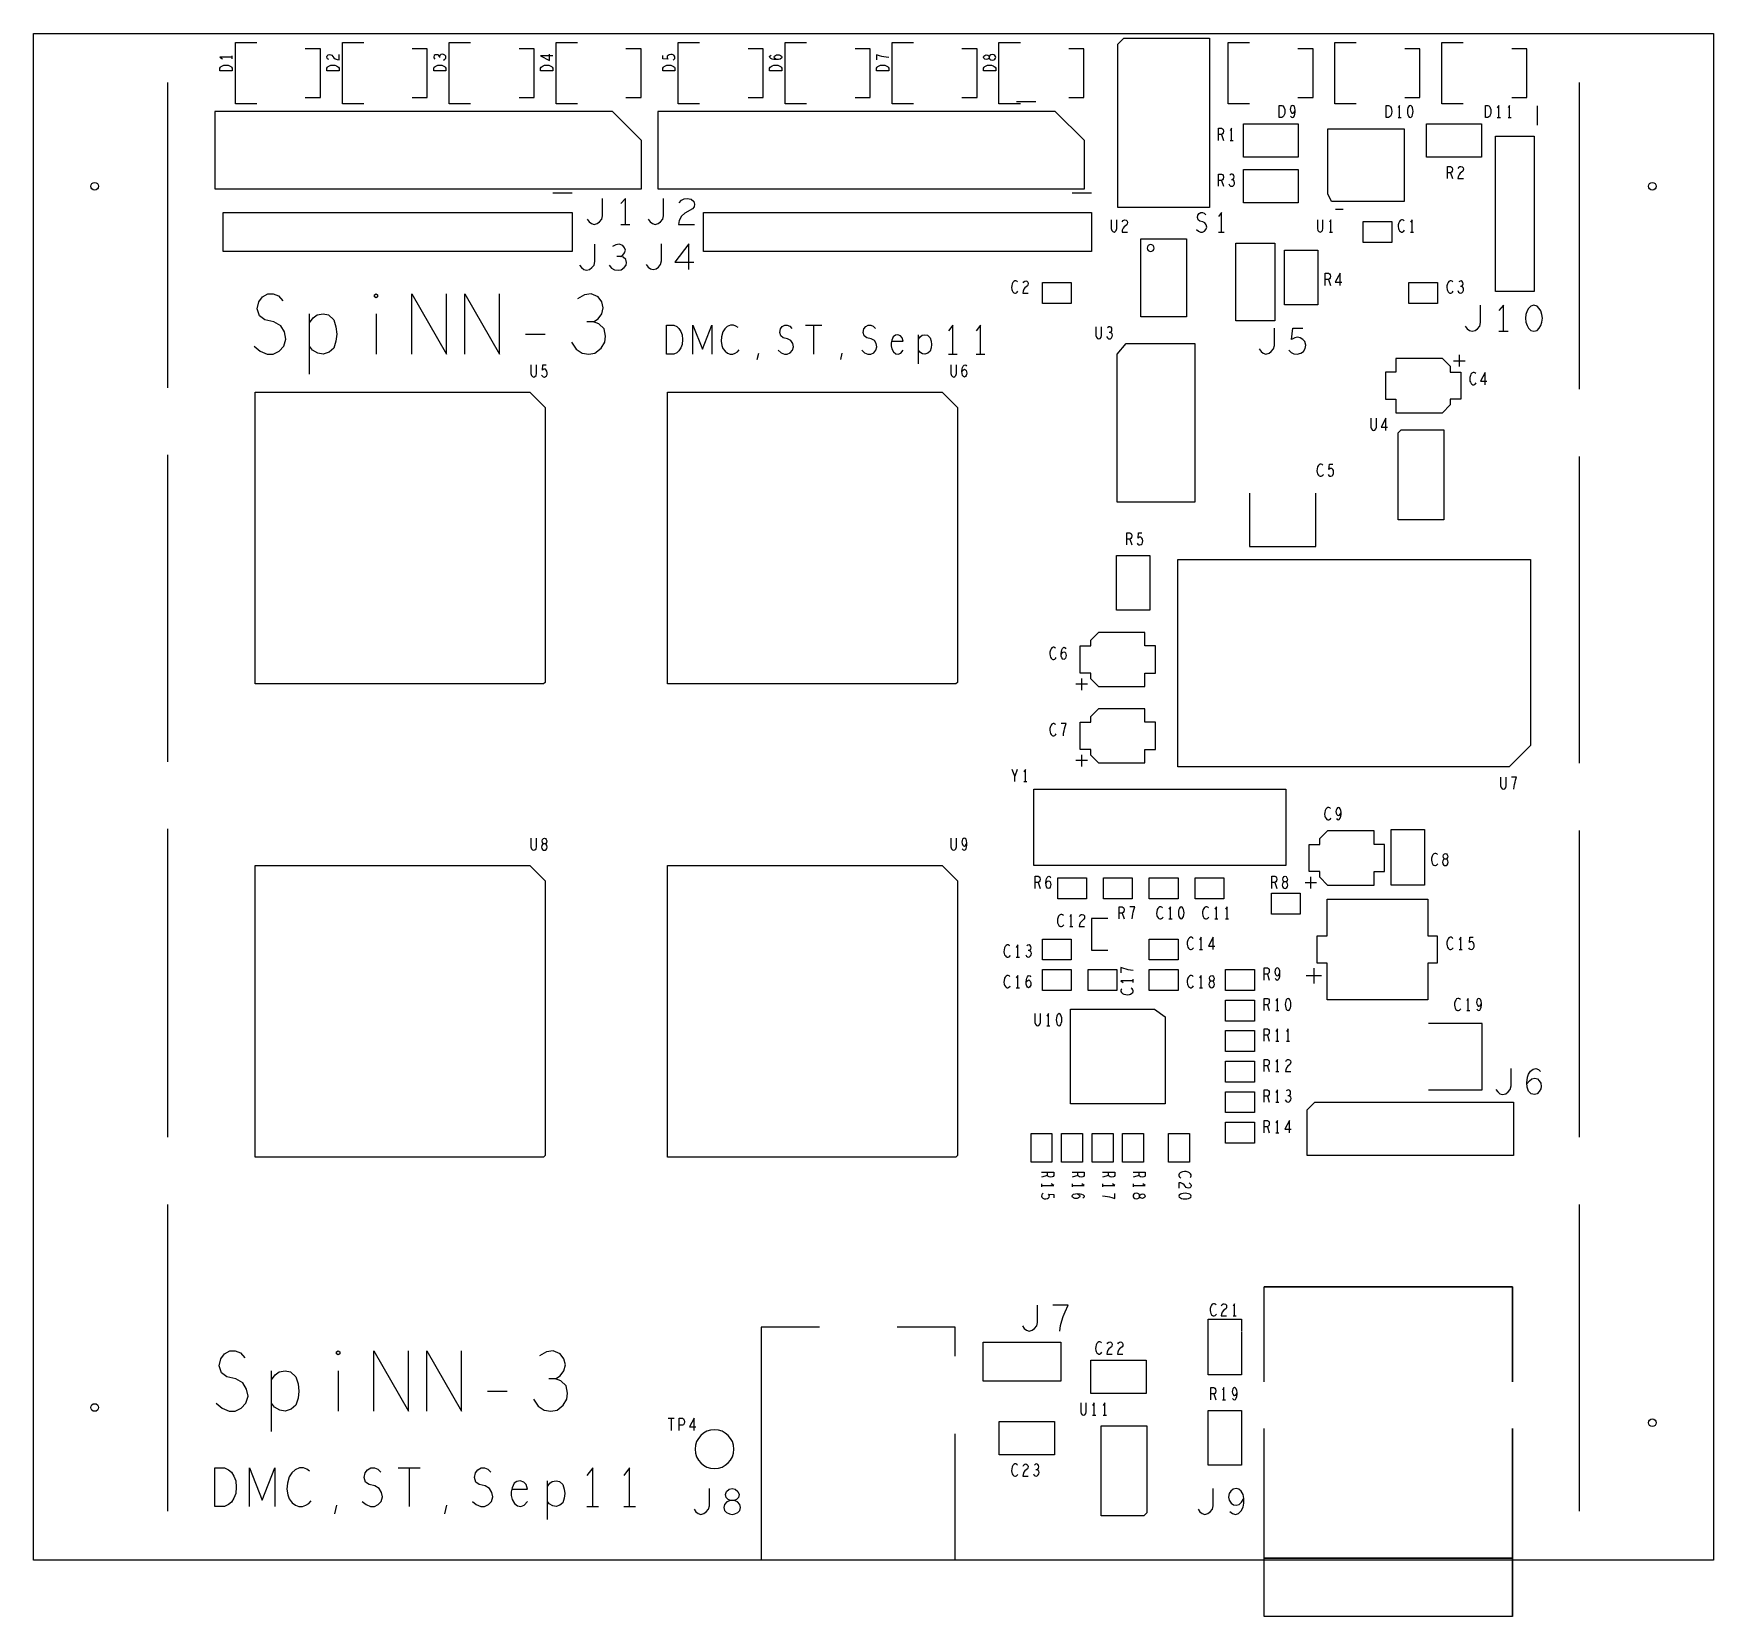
# Model space of a CAD drawing. Extents: x -55 to 55, y -64 to 40.
import ezdxf

# ---------------------------------------------------------------- set-up
doc = ezdxf.new("R2010")
doc.units = 0
doc.header["$MEASUREMENT"] = 0
doc.layers.get('0').update_dxf_attribs({"linetype": 'CONTINUOUS'})
for name, color, linetype in [('Holes', 1, 'CONTINUOUS'), ('Outline', 3, 'CONTINUOUS'), ('Router', 9, 'CONTINUOUS'), ('Silkscreen', 4, 'CONTINUOUS')]:
    doc.layers.add(name, color=color, linetype=linetype)

# ---------------------------------------------------------------- blocks, each defined once
blk = doc.blocks.new('D10')
blk.add_circle((0, 0), 0.25)

msp = doc.modelspace()

# ---------------------------------------------------------------- linework, layer by layer
at = {"layer": 'Outline', "color": 3}
msp.add_lwpolyline([(-55, 40), (55, 40), (55, -60), (-55, -60), (-55, 40)], dxfattribs=at)
at = {"layer": 'Router', "color": 9}
for points in [[(-46.2, 16.8), (-46.2, 36.8)], [(46.2, 36.8), (46.2, 16.7)], [(-46.2, -7.7), (-46.2, 12.4)], [(46.2, 12.3), (46.2, -7.8)], [(-46.2, -32.3), (-46.2, -12.1)], [(46.2, -12.2), (46.2, -32.3)], [(-46.2, -56.8), (-46.2, -36.7)], [(46.2, -36.7), (46.2, -56.8)]]:
    msp.add_lwpolyline(points, dxfattribs=at)
at = {"layer": 'Silkscreen'}
for points in [[(22, 39.4), (22, 28.6), (16, 28.6), (16, 39.3), (16.4, 39.7), (22, 39.7), (22, 39.4)], [(-42, 38.35), (-42, 38.55)], [(-40.3848, 35.4026), (-41.7818, 35.4026), (-41.7818, 39.4158), (-40.3848, 39.4158)], [(-37.2098, 35.809), (-36.2192, 35.809), (-36.2192, 39.0094), (-37.2098, 39.0094)], [(-35.6667, 38.2917), (-35.7467, 38.3417), (-35.7867, 38.4), (-35.8, 38.4667), (-35.7733, 38.55), (-35.7067, 38.6083), (-35.6267, 38.625), (-35.5466, 38.6167), (-35.48, 38.5833), (-35.3467, 38.4167), (-35.2533, 38.3417), (-35.12, 38.2917), (-35, 38.275), (-35, 38.625)], [(-33.3848, 35.4026), (-34.7818, 35.4026), (-34.7818, 39.4158), (-33.3848, 39.4158)], [(-30.2098, 35.809), (-29.2192, 35.809), (-29.2192, 39.0094), (-30.2098, 39.0094)], [(-28.4267, 38.5083), (-28.4667, 38.5583), (-28.5333, 38.6), (-28.6133, 38.6167), (-28.6933, 38.6), (-28.76, 38.5583), (-28.8, 38.4833), (-28.7867, 38.4083), (-28.7333, 38.3333)], [(-28.16, 38.2667), (-28.0667, 38.3167), (-28.0133, 38.3833), (-28, 38.4583), (-28.0133, 38.525), (-28.08, 38.5917), (-28.16, 38.6333), (-28.24, 38.6417), (-28.3333, 38.625), (-28.4, 38.5667), (-28.4267, 38.5083), (-28.4267, 38.4333)], [(-26.3848, 35.4026), (-27.7818, 35.4026), (-27.7818, 39.4158), (-26.3848, 39.4158)], [(-23.2098, 35.809), (-22.2192, 35.809), (-22.2192, 39.0094), (-23.2098, 39.0094)], [(-21, 38.55), (-21.8, 38.55), (-21.2267, 38.2417), (-21.2267, 38.6583)], [(-19.3848, 35.4026), (-20.7818, 35.4026), (-20.7818, 39.4158), (-19.3848, 39.4158)], [(-16.2098, 35.809), (-15.2192, 35.809), (-15.2192, 39.0094), (-16.2098, 39.0094)], [(-13.12, 38.2667), (-13.0533, 38.3167), (-13.0133, 38.375), (-13, 38.45), (-13.0267, 38.525), (-13.08, 38.5833), (-13.1733, 38.625), (-13.28, 38.6333), (-13.3867, 38.6167), (-13.4533, 38.575), (-13.5067, 38.5167), (-13.52, 38.4583), (-13.5067, 38.4), (-13.4533, 38.325), (-13.8, 38.35), (-13.8, 38.575)], [(-11.3848, 35.4026), (-12.7818, 35.4026), (-12.7818, 39.4158), (-11.3848, 39.4158)], [(-8.2098, 35.809), (-7.2192, 35.809), (-7.2192, 39.0094), (-8.2098, 39.0094)], [(-6.3333, 38.2917), (-6.4267, 38.35), (-6.48, 38.4), (-6.5067, 38.4667), (-6.48, 38.525), (-6.4267, 38.5667), (-6.3467, 38.6), (-6.2533, 38.6083), (-6.1733, 38.6), (-6.0933, 38.5667), (-6.0267, 38.5167), (-6, 38.4583), (-6.0267, 38.3917), (-6.1066, 38.3333), (-6.2267, 38.3), (-6.36, 38.2917), (-6.5333, 38.3083), (-6.6267, 38.3333), (-6.72, 38.375), (-6.7867, 38.4333), (-6.8, 38.4917), (-6.7733, 38.55), (-6.7067, 38.5917)], [(-4.3848, 35.4026), (-5.7818, 35.4026), (-5.7818, 39.4158), (-4.3848, 39.4158)], [(-1.2098, 35.809), (-0.2192, 35.809), (-0.2192, 39.0094), (-1.2098, 39.0094)], [(1, 38.4333), (0.8267, 38.45), (0.68, 38.475), (0.5467, 38.5083), (0.4, 38.55), (0.2, 38.6167), (0.2, 38.2833)], [(2.6152, 35.4026), (1.2182, 35.4026), (1.2182, 39.4158), (2.6152, 39.4158)], [(5.7902, 35.809), (6.7808, 35.809), (6.7808, 39.0094), (5.7902, 39.0094)], [(8, 38.45), (7.9867, 38.5083), (7.9467, 38.575), (7.88, 38.6167), (7.7867, 38.6333), (7.6934, 38.6167), (7.6133, 38.5667), (7.5733, 38.4917), (7.5733, 38.4083), (7.5467, 38.3583), (7.48, 38.3167), (7.3867, 38.3), (7.2933, 38.325), (7.2267, 38.3833), (7.2, 38.45), (7.2267, 38.5167), (7.2933, 38.575), (7.3867, 38.6), (7.48, 38.5833), (7.5467, 38.5417), (7.5733, 38.4917), (7.5733, 38.4083), (7.6133, 38.3333), (7.6934, 38.2833), (7.7867, 38.2667), (7.88, 38.2833), (7.9467, 38.325), (7.9867, 38.3917), (8, 38.45)], [(9.6152, 35.4026), (8.2182, 35.4026), (8.2182, 39.4158), (9.6152, 39.4158)], [(12.7902, 35.809), (13.7808, 35.809), (13.7808, 39.0094), (12.7902, 39.0094)], [(24.6152, 35.4026), (23.2182, 35.4026), (23.2182, 39.4158), (24.6152, 39.4158)], [(27.7902, 35.809), (28.7808, 35.809), (28.7808, 39.0094), (27.7902, 39.0094)], [(31.6152, 35.4026), (30.2182, 35.4026), (30.2182, 39.4158), (31.6152, 39.4158)], [(34.7902, 35.809), (35.7808, 35.809), (35.7808, 39.0094), (34.7902, 39.0094)], [(38.6152, 35.4026), (37.2182, 35.4026), (37.2182, 39.4158), (38.6152, 39.4158)], [(41.7902, 35.809), (42.7808, 35.809), (42.7808, 39.0094), (41.7902, 39.0094)], [(-42, 38.45), (-42.8, 38.45), (-42.64, 38.35)], [(-42, 37.5667), (-42.8, 37.5667), (-42.8, 37.7333), (-42.76, 37.8), (-42.7067, 37.85), (-42.6267, 37.8917), (-42.5333, 37.925), (-42.4, 37.9333), (-42.2667, 37.925), (-42.1733, 37.8917), (-42.0933, 37.85), (-42.04, 37.8), (-42, 37.7333), (-42, 37.5667)], [(-35, 37.5667), (-35.8, 37.5667), (-35.8, 37.7333), (-35.76, 37.8), (-35.7067, 37.85), (-35.6267, 37.8917), (-35.5333, 37.925), (-35.4, 37.9333), (-35.2667, 37.925), (-35.1733, 37.8917), (-35.0933, 37.85), (-35.04, 37.8), (-35, 37.7333), (-35, 37.5667)], [(-28, 37.5667), (-28.8, 37.5667), (-28.8, 37.7333), (-28.76, 37.8), (-28.7067, 37.85), (-28.6267, 37.8917), (-28.5333, 37.925), (-28.4, 37.9333), (-28.2667, 37.925), (-28.1733, 37.8917), (-28.0933, 37.85), (-28.04, 37.8), (-28, 37.7333), (-28, 37.5667)], [(-21, 37.5667), (-21.8, 37.5667), (-21.8, 37.7333), (-21.76, 37.8), (-21.7067, 37.85), (-21.6267, 37.8917), (-21.5333, 37.925), (-21.4, 37.9333), (-21.2667, 37.925), (-21.1733, 37.8917), (-21.0933, 37.85), (-21.04, 37.8), (-21, 37.7333), (-21, 37.5667)], [(-13, 37.5667), (-13.8, 37.5667), (-13.8, 37.7333), (-13.76, 37.8), (-13.7067, 37.85), (-13.6267, 37.8917), (-13.5333, 37.925), (-13.4, 37.9333), (-13.2667, 37.925), (-13.1733, 37.8917), (-13.0933, 37.85), (-13.04, 37.8), (-13, 37.7333), (-13, 37.5667)], [(-6, 37.5667), (-6.8, 37.5667), (-6.8, 37.7333), (-6.76, 37.8), (-6.7067, 37.85), (-6.6267, 37.8917), (-6.5333, 37.925), (-6.4, 37.9333), (-6.2667, 37.925), (-6.1733, 37.8917), (-6.0933, 37.85), (-6.04, 37.8), (-6, 37.7333), (-6, 37.5667)], [(1, 37.5667), (0.2, 37.5667), (0.2, 37.7333), (0.24, 37.8), (0.2933, 37.85), (0.3733, 37.8917), (0.4667, 37.925), (0.6, 37.9333), (0.7333, 37.925), (0.8267, 37.8917), (0.9067, 37.85), (0.96, 37.8), (1, 37.7333), (1, 37.5667)], [(8, 37.5667), (7.2, 37.5667), (7.2, 37.7333), (7.24, 37.8), (7.2933, 37.85), (7.3733, 37.8917), (7.4667, 37.925), (7.6, 37.9333), (7.7333, 37.925), (7.8267, 37.8917), (7.9067, 37.85), (7.96, 37.8), (8, 37.7333), (8, 37.5667)], [(10.635, 35.54), (9.365, 35.54)], [(26.5667, 34.5), (26.5667, 35.3), (26.7333, 35.3), (26.8, 35.26), (26.85, 35.2067), (26.8917, 35.1267), (26.925, 35.0333), (26.9333, 34.9), (26.925, 34.7667), (26.8917, 34.6733), (26.85, 34.5933), (26.8, 34.54), (26.7333, 34.5), (26.5667, 34.5)], [(27.3083, 34.5933), (27.3667, 34.5267), (27.4333, 34.5), (27.5, 34.5267), (27.5583, 34.6066), (27.6, 34.7267), (27.6167, 34.8467), (27.6167, 34.9933), (27.6, 35.1133), (27.5583, 35.22), (27.5083, 35.2733), (27.45, 35.3), (27.3833, 35.2733), (27.3333, 35.22), (27.3, 35.14), (27.2833, 35.0333), (27.3, 34.94), (27.3417, 34.8467), (27.3917, 34.7933), (27.45, 34.78), (27.5167, 34.8066), (27.5667, 34.8733), (27.6167, 34.9933)], [(33.5667, 34.5), (33.5667, 35.3), (33.7333, 35.3), (33.8, 35.26), (33.85, 35.2067), (33.8917, 35.1267), (33.925, 35.0333), (33.9333, 34.9), (33.925, 34.7667), (33.8917, 34.6733), (33.85, 34.5933), (33.8, 34.54), (33.7333, 34.5), (33.5667, 34.5)], [(34.45, 34.5), (34.45, 35.3), (34.35, 35.14)], [(35.15, 35.3), (35.0833, 35.2733), (35.0333, 35.2067), (35, 35.1267), (34.975, 35.02), (34.9667, 34.9), (34.975, 34.78), (35, 34.6733), (35.0333, 34.5933), (35.0833, 34.5267), (35.15, 34.5), (35.2167, 34.5267), (35.2667, 34.5933), (35.3, 34.6733), (35.325, 34.78), (35.3333, 34.9), (35.325, 35.02), (35.3, 35.1267), (35.2667, 35.2067), (35.2167, 35.2733), (35.15, 35.3)], [(40.0667, 34.5), (40.0667, 35.3), (40.2333, 35.3), (40.3, 35.26), (40.35, 35.2067), (40.3917, 35.1267), (40.425, 35.0333), (40.4333, 34.9), (40.425, 34.7667), (40.3917, 34.6733), (40.35, 34.5933), (40.3, 34.54), (40.2333, 34.5), (40.0667, 34.5)], [(40.95, 34.5), (40.95, 35.3), (40.85, 35.14)], [(41.65, 34.5), (41.65, 35.3), (41.55, 35.14)], [(43.46, 35.27), (43.46, 34)], [(-17.095, 34.905), (-43.13, 34.905), (-43.13, 29.825), (-15.19, 29.825), (-15.19, 33), (-17.095, 34.905)], [(11.905, 34.905), (-14.13, 34.905), (-14.13, 29.825), (13.81, 29.825), (13.81, 33), (11.905, 34.905)], [(34.35, 34.5), (34.55, 34.5)], [(40.85, 34.5), (41.05, 34.5)], [(41.55, 34.5), (41.75, 34.5)], [(22.5833, 33), (22.5833, 33.8), (22.7917, 33.8), (22.8583, 33.76), (22.9, 33.7067), (22.9167, 33.6), (22.9, 33.4933), (22.85, 33.4267), (22.7917, 33.3867), (22.5833, 33.3867)], [(22.7917, 33.3867), (22.9167, 33)], [(23.45, 33), (23.45, 33.8), (23.35, 33.64)], [(25.0348, 34.0922), (27.8034, 34.0922), (27.8034, 31.9078), (24.222, 31.9078), (24.222, 34.0922), (25.0094, 34.0922)], [(29.75, 33.75), (34.75, 33.75), (34.75, 29), (30, 29), (29.75, 29.5), (29.75, 33.75)], [(37.0348, 34.0922), (39.8034, 34.0922), (39.8034, 31.9078), (36.222, 31.9078), (36.222, 34.0922), (37.0094, 34.0922)], [(43.27, 23.11), (40.73, 23.11), (40.73, 33.27), (43.27, 33.27), (43.27, 23.11)], [(23.35, 33), (23.55, 33)], [(22.5833, 30), (22.5833, 30.8), (22.7917, 30.8), (22.8583, 30.76), (22.9, 30.7067), (22.9167, 30.6), (22.9, 30.4933), (22.85, 30.4267), (22.7917, 30.3867), (22.5833, 30.3867)], [(23.5083, 30.4267), (23.5583, 30.4667), (23.6, 30.5333), (23.6167, 30.6133), (23.6, 30.6933), (23.5583, 30.76), (23.4833, 30.8), (23.4083, 30.7867), (23.3333, 30.7333)], [(25.0348, 31.0922), (27.8034, 31.0922), (27.8034, 28.9078), (24.222, 28.9078), (24.222, 31.0922), (25.0094, 31.0922)], [(37.5833, 30.5), (37.5833, 31.3), (37.7917, 31.3), (37.8583, 31.26), (37.9, 31.2067), (37.9167, 31.1), (37.9, 30.9933), (37.85, 30.9267), (37.7917, 30.8867), (37.5833, 30.8867)], [(37.7917, 30.8867), (37.9167, 30.5)], [(38.2917, 31.1667), (38.3417, 31.2467), (38.4, 31.2867), (38.4667, 31.3), (38.55, 31.2733), (38.6083, 31.2067), (38.625, 31.1267), (38.6167, 31.0466), (38.5833, 30.98), (38.4167, 30.8467), (38.3417, 30.7533), (38.2917, 30.62), (38.275, 30.5), (38.625, 30.5)], [(22.7917, 30.3867), (22.9167, 30)], [(23.2667, 30.16), (23.3167, 30.0667), (23.3833, 30.0133), (23.4583, 30), (23.525, 30.0133), (23.5917, 30.08), (23.6333, 30.16), (23.6417, 30.24), (23.625, 30.3333), (23.5667, 30.4), (23.5083, 30.4267), (23.4333, 30.4267)], [(-19.73, 29.54), (-21, 29.54)], [(-18.75, 27.84), (-18.625, 27.67), (-18.475, 27.5567), (-18.3, 27.5), (-18.1, 27.5567), (-17.95, 27.67), (-17.8, 27.84), (-17.75, 28.0666), (-17.75, 29.2)], [(-16.25, 27.5), (-16.25, 29.2), (-16.55, 28.86)], [(-14.75, 27.84), (-14.625, 27.67), (-14.475, 27.5567), (-14.3, 27.5), (-14.1, 27.5567), (-13.95, 27.67), (-13.8, 27.84), (-13.75, 28.0666), (-13.75, 29.2)], [(-12.725, 28.9167), (-12.575, 29.0866), (-12.4, 29.1717), (-12.2, 29.2), (-11.95, 29.1433), (-11.775, 29.0017), (-11.725, 28.8317), (-11.75, 28.6616), (-11.85, 28.52), (-12.35, 28.2367), (-12.575, 28.0383), (-12.725, 27.7549), (-12.775, 27.5), (-11.725, 27.5)], [(14.27, 29.54), (13, 29.54)], [(-42.59, 25.73), (-42.59, 28.27), (-19.73, 28.27), (-19.73, 25.73), (-42.59, 25.73)], [(-8.59, 25.73), (-11.13, 25.73), (-11.13, 28.27), (14.27, 28.27), (14.27, 25.73), (-8.59, 25.73)], [(15.5667, 27.8), (15.5667, 27.2267), (15.6, 27.1066), (15.6667, 27.0267), (15.75, 27), (15.8333, 27.0267), (15.9, 27.1066), (15.9333, 27.2267), (15.9333, 27.8)], [(16.2917, 27.6667), (16.3417, 27.7467), (16.4, 27.7867), (16.4667, 27.8), (16.55, 27.7733), (16.6083, 27.7067), (16.625, 27.6267), (16.6167, 27.5466), (16.5833, 27.48), (16.4167, 27.3467), (16.3417, 27.2533), (16.2917, 27.12), (16.275, 27), (16.625, 27)], [(21.1448, 27.1693), (21.2735, 27.0635), (21.4183, 27), (21.5469, 27), (21.6756, 27.0635), (21.7722, 27.1693), (21.8204, 27.3175), (21.7883, 27.4656), (21.7078, 27.5927), (21.563, 27.6773), (21.37, 27.7197), (21.2574, 27.8043), (21.2091, 27.9525), (21.2413, 28.1007), (21.3217, 28.2065), (21.4343, 28.27), (21.5469, 28.27), (21.6596, 28.2277), (21.7561, 28.1218)], [(22.778, 27), (22.778, 28.27), (22.585, 28.016)], [(29.0667, 27.8), (29.0667, 27.2267), (29.1, 27.1066), (29.1667, 27.0267), (29.25, 27), (29.3333, 27.0267), (29.4, 27.1066), (29.4333, 27.2267), (29.4333, 27.8)], [(29.95, 27), (29.95, 27.8), (29.85, 27.64)], [(30.25, 28.5), (30.75, 28.5)], [(33.8382, 26.3142), (32.0602, 26.3142), (32.0602, 27.6858), (33.9398, 27.6858), (33.9398, 26.3142), (33.3556, 26.3142)], [(34.7487, 27.7335), (34.6987, 27.7735), (34.6404, 27.8002), (34.5737, 27.8002), (34.4987, 27.7602), (34.4404, 27.6935), (34.3987, 27.6135), (34.3654, 27.4802), (34.3571, 27.3602), (34.3737, 27.2402), (34.3987, 27.1602), (34.4487, 27.0802), (34.5071, 27.0269), (34.5654, 27.0002), (34.6237, 27.0002), (34.6821, 27.0269), (34.7321, 27.0669), (34.7737, 27.1202)], [(35.2654, 27.0002), (35.2654, 27.8002), (35.1654, 27.6402)], [(-16.55, 27.5), (-15.95, 27.5)], [(20.5, 26.55), (20.5, 21.45), (17.5, 21.45), (17.5, 26.55), (20.5, 26.55)], [(22.585, 27), (22.971, 27)], [(29.85, 27), (30.05, 27)], [(35.1654, 27.0002), (35.3654, 27.0002)], [(-19.25, 24.84), (-19.125, 24.67), (-18.975, 24.5567), (-18.8, 24.5), (-18.6, 24.5567), (-18.45, 24.67), (-18.3, 24.84), (-18.25, 25.0666), (-18.25, 26.2)], [(-17.3, 24.84), (-17.15, 24.6416), (-16.95, 24.5283), (-16.725, 24.5), (-16.525, 24.5283), (-16.325, 24.67), (-16.2, 24.84), (-16.175, 25.01), (-16.225, 25.2083), (-16.4, 25.35), (-16.575, 25.4067), (-16.8, 25.4067)], [(-16.575, 25.4067), (-16.425, 25.4917), (-16.3, 25.6333), (-16.25, 25.8033), (-16.3, 25.9733), (-16.425, 26.115), (-16.65, 26.2), (-16.875, 26.1717), (-17.1, 26.0583)], [(-14.8884, 24.8764), (-14.7634, 24.7064), (-14.6134, 24.5931), (-14.4384, 24.5364), (-14.2384, 24.5931), (-14.0884, 24.7064), (-13.9384, 24.8764), (-13.8884, 25.103), (-13.8884, 26.2364)], [(-12.0884, 24.5364), (-12.0884, 26.2364), (-13.0134, 25.0181), (-11.7634, 25.0181)], [(23.73, 26.27), (26.27, 26.27), (26.27, 21.19), (23.73, 21.19), (23.73, 26.27)], [(26.9078, 23.0348), (26.9078, 25.8034), (29.0922, 25.8034), (29.0922, 22.222), (26.9078, 22.222), (26.9078, 23.0094)], [(29.5833, 23.5), (29.5833, 24.3), (29.7917, 24.3), (29.8583, 24.26), (29.9, 24.2067), (29.9167, 24.1), (29.9, 23.9933), (29.85, 23.9267), (29.7917, 23.8867), (29.5833, 23.8867)], [(30.55, 23.5), (30.55, 24.3), (30.2417, 23.7267), (30.6583, 23.7267)], [(9.4333, 23.7333), (9.3833, 23.7733), (9.325, 23.8), (9.2583, 23.8), (9.1833, 23.76), (9.125, 23.6933), (9.0833, 23.6133), (9.05, 23.48), (9.0417, 23.36), (9.0583, 23.24), (9.0833, 23.16), (9.1333, 23.08), (9.1917, 23.0267), (9.25, 23), (9.3083, 23), (9.3667, 23.0267), (9.4167, 23.0667), (9.4583, 23.12)], [(9.7917, 23.6667), (9.8417, 23.7467), (9.9, 23.7867), (9.9667, 23.8), (10.05, 23.7733), (10.1083, 23.7067), (10.125, 23.6267), (10.1167, 23.5466), (10.0833, 23.48), (9.9167, 23.3467), (9.8417, 23.2533), (9.7917, 23.12), (9.775, 23), (10.125, 23)], [(11.1618, 23.6858), (12.9398, 23.6858), (12.9398, 22.3142), (11.0602, 22.3142), (11.0602, 23.6858), (11.6444, 23.6858)], [(29.7917, 23.8867), (29.9167, 23.5)], [(35.1618, 23.6858), (36.9398, 23.6858), (36.9398, 22.3142), (35.0602, 22.3142), (35.0602, 23.6858), (35.6444, 23.6858)], [(37.9333, 23.7333), (37.8833, 23.7733), (37.825, 23.8), (37.7583, 23.8), (37.6833, 23.76), (37.625, 23.6933), (37.5833, 23.6133), (37.55, 23.48), (37.5417, 23.36), (37.5583, 23.24), (37.5833, 23.16), (37.6333, 23.08), (37.6917, 23.0267), (37.75, 23), (37.8083, 23), (37.8667, 23.0267), (37.9167, 23.0667), (37.9583, 23.12)], [(38.2667, 23.16), (38.3167, 23.0667), (38.3833, 23.0133), (38.4583, 23), (38.525, 23.0133), (38.5917, 23.08), (38.6333, 23.16), (38.6417, 23.24), (38.625, 23.3333), (38.5667, 23.4), (38.5083, 23.4267), (38.4333, 23.4267)], [(38.5083, 23.4267), (38.5583, 23.4667), (38.6, 23.5333), (38.6167, 23.6133), (38.6, 23.6933), (38.5583, 23.76), (38.4833, 23.8), (38.4083, 23.7867), (38.3333, 23.7333)], [(-40.5542, 19.5282), (-40.158, 19.1981), (-39.7122, 19), (-39.316, 19), (-38.9197, 19.1981), (-38.6225, 19.5282), (-38.474, 19.9906), (-38.573, 20.4528), (-38.8207, 20.8491), (-39.2665, 21.1133), (-39.8608, 21.2454), (-40.2075, 21.5095), (-40.3562, 21.9718), (-40.257, 22.4341), (-40.0094, 22.7642), (-39.6627, 22.9624), (-39.316, 22.9624), (-38.9693, 22.8303), (-38.672, 22.5001)], [(-32.5705, 22.6982), (-32.6696, 22.7642), (-32.6696, 22.8964), (-32.5705, 22.9624), (-32.4714, 22.8964), (-32.4714, 22.7642), (-32.5705, 22.6982)], [(-30.2379, 19), (-30.2379, 22.9624), (-27.9595, 19), (-27.9595, 22.9624)], [(-26.7661, 19), (-26.7661, 22.9624), (-24.4877, 19), (-24.4877, 22.9624)], [(-18.3366, 21.1133), (-18.0394, 21.3114), (-17.7917, 21.6415), (-17.6927, 22.0378), (-17.7917, 22.4341), (-18.0394, 22.7642), (-18.4852, 22.9624), (-18.9309, 22.8964), (-19.3767, 22.6321)], [(38.75, 20.84), (38.875, 20.67), (39.025, 20.5567), (39.2, 20.5), (39.4, 20.5567), (39.55, 20.67), (39.7, 20.84), (39.75, 21.0666), (39.75, 22.2)], [(41.25, 20.5), (41.25, 22.2), (40.95, 21.86)], [(43.25, 22.2), (43.05, 22.1433), (42.9, 22.0017), (42.8, 21.8317), (42.725, 21.605), (42.7, 21.35), (42.725, 21.095), (42.8, 20.8683), (42.9, 20.6983), (43.05, 20.5567), (43.25, 20.5), (43.45, 20.5567), (43.6, 20.6983), (43.7, 20.8683), (43.775, 21.095), (43.8, 21.35), (43.775, 21.605), (43.7, 21.8317), (43.6, 22.0017), (43.45, 22.1433), (43.25, 22.2)], [(-36.9339, 17.6792), (-36.9339, 21.6415)], [(-36.9339, 21.0473), (-36.6862, 21.3774), (-36.4386, 21.5755), (-36.0423, 21.6415), (-35.6956, 21.5755), (-35.3489, 21.2454), (-35.2002, 20.7831), (-35.1507, 20.3208), (-35.2002, 19.8585), (-35.3489, 19.3962), (-35.6461, 19.1321), (-36.0423, 19), (-36.389, 19.066), (-36.7357, 19.2641), (-36.9339, 19.5282)], [(-32.5705, 21.6415), (-32.5705, 19)], [(-19.773, 19.7924), (-19.4758, 19.3301), (-19.0796, 19.066), (-18.6337, 19), (-18.2375, 19.066), (-17.8412, 19.3962), (-17.5936, 19.7924), (-17.5441, 20.1887), (-17.6432, 20.6509), (-17.9899, 20.9811), (-18.3366, 21.1133), (-18.7824, 21.1133)], [(-13.5517, 18.9992), (-13.5517, 20.9042), (-13.0776, 20.9042), (-12.888, 20.8089), (-12.7457, 20.6819), (-12.6272, 20.4915), (-12.5324, 20.2692), (-12.5087, 19.9517), (-12.5324, 19.6342), (-12.6272, 19.4119), (-12.7457, 19.2214), (-12.888, 19.0944), (-13.0776, 18.9992), (-13.5517, 18.9992)], [(-11.8242, 18.9992), (-11.8242, 20.9042), (-11.2078, 19.3167), (-10.5914, 20.9042), (-10.5914, 18.9992)], [(-8.8639, 20.7454), (-9.0061, 20.8407), (-9.172, 20.9042), (-9.3617, 20.9042), (-9.5751, 20.8089), (-9.741, 20.6502), (-9.8595, 20.4597), (-9.9544, 20.1422), (-9.9781, 19.8564), (-9.9306, 19.5707), (-9.8595, 19.3802), (-9.7173, 19.1897), (-9.5513, 19.0627), (-9.3854, 18.9992), (-9.2195, 18.9992), (-9.0535, 19.0627), (-8.9113, 19.1579), (-8.7927, 19.2849)], [(-6.2384, 19.2531), (-6.0488, 19.0944), (-5.8354, 18.9992), (-5.6458, 18.9992), (-5.4561, 19.0944), (-5.3139, 19.2531), (-5.2428, 19.4755), (-5.2902, 19.6977), (-5.4087, 19.8882), (-5.6221, 20.0152), (-5.9065, 20.0787), (-6.0725, 20.2057), (-6.1436, 20.4279), (-6.0962, 20.6502), (-5.9777, 20.8089), (-5.8117, 20.9042), (-5.6458, 20.9042), (-5.4798, 20.8407), (-5.3376, 20.6819)], [(-4.4634, 20.9042), (-3.373, 20.9042)], [(-3.9182, 20.9042), (-3.9182, 18.9992)], [(-0.7712, 19.2531), (-0.5816, 19.0944), (-0.3682, 18.9992), (-0.1786, 18.9992), (0.0111, 19.0944), (0.1533, 19.2531), (0.2244, 19.4755), (0.177, 19.6977), (0.0585, 19.8882), (-0.1549, 20.0152), (-0.4393, 20.0787), (-0.6053, 20.2057), (-0.6764, 20.4279), (-0.629, 20.6502), (-0.5105, 20.8089), (-0.3445, 20.9042), (-0.1786, 20.9042), (-0.0126, 20.8407), (0.1296, 20.6819)], [(5.1938, 18.9992), (5.1938, 20.9042), (4.9093, 20.5232)], [(7.0162, 18.9992), (7.0162, 20.9042), (6.7317, 20.5232)], [(-22.799, 20.3208), (-21.5112, 20.3208)], [(1.1934, 19.8564), (1.952, 19.8564), (1.8809, 20.0787), (1.7624, 20.2057), (1.5964, 20.2692), (1.4305, 20.2374), (1.2882, 20.1422), (1.1934, 19.9199), (1.146, 19.7294), (1.146, 19.539), (1.1934, 19.3484), (1.3119, 19.1579), (1.4542, 19.0309), (1.6201, 18.9992), (1.7861, 19.0627), (1.952, 19.2531)], [(2.9447, 18.3642), (2.9447, 20.2692)], [(2.9447, 19.9835), (3.0632, 20.1422), (3.1817, 20.2374), (3.3714, 20.2692), (3.5373, 20.2374), (3.7033, 20.0787), (3.7744, 19.8564), (3.7981, 19.6342), (3.7744, 19.4119), (3.7033, 19.1897), (3.561, 19.0627), (3.3714, 18.9992), (3.2055, 19.0309), (3.0395, 19.1262), (2.9447, 19.2531)], [(14.5667, 20.8), (14.5667, 20.2267), (14.6, 20.1066), (14.6667, 20.0267), (14.75, 20), (14.8333, 20.0267), (14.9, 20.1066), (14.9333, 20.2267), (14.9333, 20.8)], [(15.2667, 20.16), (15.3167, 20.0667), (15.3833, 20.0133), (15.4583, 20), (15.525, 20.0133), (15.5917, 20.08), (15.6333, 20.16), (15.6417, 20.24), (15.625, 20.3333), (15.5667, 20.4), (15.5083, 20.4267), (15.4333, 20.4267)], [(15.5083, 20.4267), (15.5583, 20.4667), (15.6, 20.5333), (15.6167, 20.6133), (15.6, 20.6933), (15.5583, 20.76), (15.4833, 20.8), (15.4083, 20.7867), (15.3333, 20.7333)], [(25.25, 19.34), (25.375, 19.17), (25.525, 19.0567), (25.7, 19), (25.9, 19.0567), (26.05, 19.17), (26.2, 19.34), (26.25, 19.5666), (26.25, 20.7)], [(27.2, 19.2549), (27.35, 19.1133), (27.525, 19.0283), (27.75, 19), (27.975, 19.0567), (28.15, 19.17), (28.275, 19.3683), (28.3, 19.595), (28.25, 19.8216), (28.125, 19.9633), (27.95, 20.0766), (27.775, 20.105), (27.6, 20.0766), (27.375, 19.9633), (27.45, 20.7), (28.125, 20.7)], [(40.95, 20.5), (41.55, 20.5)], [(-7.6104, 18.65), (-7.5156, 19.0627)], [(-2.1432, 18.65), (-2.0484, 19.0627)], [(4.9093, 18.9992), (5.4782, 18.9992)], [(6.7317, 18.9992), (7.3006, 18.9992)], [(16.55, 19.7), (21.05, 19.7), (21.05, 9.3), (15.95, 9.3), (15.95, 19), (16.55, 19.7)], [(37.2618, 18.7198), (36.7538, 18.7198), (34.2138, 18.7198), (34.2138, 17.8308), (33.528, 17.8308), (33.528, 16.0528), (34.2138, 16.0528), (34.2138, 15.1638), (37.2618, 15.1638)], [(37.7698, 18.2118), (37.2618, 18.7198)], [(38.354, 18.9484), (38.354, 18.1864)], [(-22.4333, 18.3), (-22.4333, 17.7267), (-22.4, 17.6066), (-22.3333, 17.5267), (-22.25, 17.5), (-22.1667, 17.5267), (-22.1, 17.6066), (-22.0667, 17.7267), (-22.0667, 18.3)], [(-21.7333, 17.62), (-21.6833, 17.5533), (-21.625, 17.5133), (-21.55, 17.5), (-21.475, 17.5267), (-21.4167, 17.58), (-21.375, 17.6733), (-21.3667, 17.78), (-21.3833, 17.8867), (-21.425, 17.9533), (-21.4833, 18.0067), (-21.5417, 18.02), (-21.6, 18.0067), (-21.675, 17.9533), (-21.65, 18.3), (-21.425, 18.3)], [(5.0667, 18.3), (5.0667, 17.7267), (5.1, 17.6066), (5.1667, 17.5267), (5.25, 17.5), (5.3333, 17.5267), (5.4, 17.6066), (5.4333, 17.7267), (5.4333, 18.3)], [(5.7917, 17.8333), (5.85, 17.9267), (5.9, 17.98), (5.9667, 18.0067), (6.025, 17.98), (6.0667, 17.9267), (6.1, 17.8467), (6.1083, 17.7533), (6.1, 17.6733), (6.0667, 17.5933), (6.0167, 17.5267), (5.9583, 17.5), (5.8917, 17.5267), (5.8333, 17.6066), (5.8, 17.7267), (5.7917, 17.86), (5.8083, 18.0333), (5.8333, 18.1267), (5.875, 18.22), (5.9333, 18.2867), (5.9917, 18.3), (6.05, 18.2733), (6.0917, 18.2067)], [(37.7698, 18.2118), (37.7698, 17.8308), (38.4556, 17.8308), (38.4556, 16.0528), (37.7698, 16.0528), (37.7698, 15.6718)], [(37.973, 18.5674), (38.735, 18.5674)], [(39.4333, 17.7333), (39.3833, 17.7733), (39.325, 17.8), (39.2583, 17.8), (39.1833, 17.76), (39.125, 17.6933), (39.0833, 17.6133), (39.05, 17.48), (39.0417, 17.36), (39.0583, 17.24), (39.0833, 17.16), (39.1333, 17.08), (39.1917, 17.0267), (39.25, 17), (39.3083, 17), (39.3667, 17.0267), (39.4167, 17.0667), (39.4583, 17.12)], [(40.05, 17), (40.05, 17.8), (39.7417, 17.2267), (40.1583, 17.2267)], [(-21.5, 15.5), (-21.5, -2.5), (-21.6, -2.6), (-40.5, -2.6), (-40.5, 16.5), (-22.5, 16.5), (-21.5, 15.5)], [(5.5, 15.5), (5.5, -2.5), (5.4, -2.6), (-13.5, -2.6), (-13.5, 16.5), (4.5, 16.5), (5.5, 15.5)], [(37.7698, 15.6718), (37.2618, 15.1638)], [(32.5667, 14.8), (32.5667, 14.2267), (32.6, 14.1066), (32.6667, 14.0267), (32.75, 14), (32.8333, 14.0267), (32.9, 14.1066), (32.9333, 14.2267), (32.9333, 14.8)], [(33.55, 14), (33.55, 14.8), (33.2417, 14.2267), (33.6583, 14.2267)], [(37.3486, 13.654), (37.3486, 8.154), (34.3486, 8.154), (34.3486, 13.854), (34.5486, 14.054), (37.3486, 14.054), (37.3486, 13.654)], [(29.4333, 11.7333), (29.3833, 11.7733), (29.325, 11.8), (29.2583, 11.8), (29.1833, 11.76), (29.125, 11.6933), (29.0833, 11.6133), (29.05, 11.48), (29.0417, 11.36), (29.0583, 11.24), (29.0833, 11.16), (29.1333, 11.08), (29.1917, 11.0267), (29.25, 11), (29.3083, 11), (29.3667, 11.0267), (29.4167, 11.0667), (29.4583, 11.12)], [(29.7667, 11.12), (29.8167, 11.0533), (29.875, 11.0133), (29.95, 11), (30.025, 11.0267), (30.0833, 11.08), (30.125, 11.1733), (30.1333, 11.28), (30.1167, 11.3867), (30.075, 11.4533), (30.0167, 11.5067), (29.9583, 11.52), (29.9, 11.5067), (29.825, 11.4533), (29.85, 11.8), (30.075, 11.8)], [(24.6224, 9.905), (24.6224, 6.405), (28.9724, 6.405), (28.9724, 9.905)], [(16.5833, 6.5), (16.5833, 7.3), (16.7917, 7.3), (16.8583, 7.26), (16.9, 7.2067), (16.9167, 7.1), (16.9, 6.9933), (16.85, 6.9267), (16.7917, 6.8867), (16.5833, 6.8867)], [(16.7917, 6.8867), (16.9167, 6.5)], [(17.2667, 6.62), (17.3167, 6.5533), (17.375, 6.5133), (17.45, 6.5), (17.525, 6.5267), (17.5833, 6.58), (17.625, 6.6733), (17.6333, 6.78), (17.6167, 6.8867), (17.575, 6.9533), (17.5167, 7.0067), (17.4583, 7.02), (17.4, 7.0067), (17.325, 6.9533), (17.35, 7.3), (17.575, 7.3)], [(15.9078, 3.0348), (15.9078, 5.8034), (18.0922, 5.8034), (18.0922, 2.222), (15.9078, 2.222), (15.9078, 3.0094)], [(41, -8.032), (19.918, -8.032), (19.918, 5.557), (43.032, 5.557), (43.032, -6.635), (41.635, -8.032), (41, -8.032)], [(14.222, -2.27), (14.222, -1.889), (13.5362, -1.889), (13.5362, -0.111), (14.222, -0.111), (14.222, 0.27)], [(14.222, 0.27), (14.73, 0.778)], [(14.73, -2.778), (15.238, -2.778), (17.778, -2.778), (17.778, -1.889), (18.4638, -1.889), (18.4638, -0.111), (17.778, -0.111), (17.778, 0.778), (14.73, 0.778)], [(11.9333, -0.2667), (11.8833, -0.2267), (11.825, -0.2), (11.7583, -0.2), (11.6833, -0.24), (11.625, -0.3067), (11.5833, -0.3867), (11.55, -0.52), (11.5417, -0.64), (11.5583, -0.76), (11.5833, -0.84), (11.6333, -0.92), (11.6917, -0.9733), (11.75, -1), (11.8083, -1), (11.8667, -0.9733), (11.9167, -0.9333), (11.9583, -0.88)], [(12.2917, -0.6667), (12.35, -0.5733), (12.4, -0.52), (12.4667, -0.4933), (12.525, -0.52), (12.5667, -0.5733), (12.6, -0.6533), (12.6083, -0.7467), (12.6, -0.8267), (12.5667, -0.9067), (12.5167, -0.9733), (12.4583, -1), (12.3917, -0.9733), (12.3333, -0.8934), (12.3, -0.7733), (12.2917, -0.64), (12.3083, -0.4667), (12.3333, -0.3733), (12.375, -0.28), (12.4333, -0.2133), (12.4917, -0.2), (12.55, -0.2267), (12.5917, -0.2933)], [(14.0188, -2.6256), (13.2568, -2.6256)], [(13.6378, -3.0066), (13.6378, -2.2446)], [(14.222, -2.27), (14.73, -2.778)], [(14.222, -4.73), (14.73, -4.222)], [(14.73, -7.778), (15.238, -7.778), (17.778, -7.778), (17.778, -6.889), (18.4638, -6.889), (18.4638, -5.111), (17.778, -5.111), (17.778, -4.222), (14.73, -4.222)], [(11.9333, -5.2667), (11.8833, -5.2267), (11.825, -5.2), (11.7583, -5.2), (11.6833, -5.24), (11.625, -5.3067), (11.5833, -5.3867), (11.55, -5.52), (11.5417, -5.64), (11.5583, -5.76), (11.5833, -5.84), (11.6333, -5.92), (11.6917, -5.9733), (11.75, -6), (11.8083, -6), (11.8667, -5.9733), (11.9167, -5.9333), (11.9583, -5.88)], [(12.4333, -6), (12.45, -5.8267), (12.475, -5.68), (12.5083, -5.5467), (12.55, -5.4), (12.6167, -5.2), (12.2833, -5.2)], [(14.222, -7.27), (14.222, -6.889), (13.5362, -6.889), (13.5362, -5.111), (14.222, -5.111), (14.222, -4.73)], [(14.0188, -7.6256), (13.2568, -7.6256)], [(13.6378, -8.0066), (13.6378, -7.2446)], [(14.222, -7.27), (14.73, -7.778)], [(9.25, -9), (9.25, -8.64), (9.0833, -8.2)], [(9.4167, -8.2), (9.25, -8.64)], [(9.95, -9), (9.95, -8.2), (9.85, -8.36)], [(41.0667, -8.7), (41.0667, -9.2733), (41.1, -9.3934), (41.1667, -9.4733), (41.25, -9.5), (41.3333, -9.4733), (41.4, -9.3934), (41.4333, -9.2733), (41.4333, -8.7)], [(41.9333, -9.5), (41.95, -9.3267), (41.975, -9.18), (42.0083, -9.0467), (42.05, -8.9), (42.1167, -8.7), (41.7833, -8.7)], [(9.85, -9), (10.05, -9)], [(10.5, -9.5), (27, -9.5), (27, -14.5), (10.5, -14.5), (10.5, -9.5)], [(29.9333, -10.7667), (29.8833, -10.7267), (29.825, -10.7), (29.7583, -10.7), (29.6833, -10.74), (29.625, -10.8067), (29.5833, -10.8867), (29.55, -11.02), (29.5417, -11.14), (29.5583, -11.26), (29.5833, -11.34), (29.6333, -11.42), (29.6917, -11.4733), (29.75, -11.5), (29.8083, -11.5), (29.8667, -11.4733), (29.9167, -11.4333), (29.9583, -11.38)], [(30.3083, -11.4067), (30.3667, -11.4733), (30.4333, -11.5), (30.5, -11.4733), (30.5583, -11.3934), (30.6, -11.2733), (30.6167, -11.1533), (30.6167, -11.0067), (30.6, -10.8867), (30.5583, -10.78), (30.5083, -10.7267), (30.45, -10.7), (30.3833, -10.7267), (30.3333, -10.78), (30.3, -10.86), (30.2833, -10.9667), (30.3, -11.06), (30.3417, -11.1533), (30.3917, -11.2067), (30.45, -11.22), (30.5167, -11.1934), (30.5667, -11.1267), (30.6167, -11.0067)], [(-22.4333, -12.7), (-22.4333, -13.2733), (-22.4, -13.3934), (-22.3333, -13.4733), (-22.25, -13.5), (-22.1667, -13.4733), (-22.1, -13.3934), (-22.0667, -13.2733), (-22.0667, -12.7)], [(-21.55, -13.5), (-21.4917, -13.4867), (-21.425, -13.4467), (-21.3833, -13.38), (-21.3667, -13.2867), (-21.3833, -13.1934), (-21.4333, -13.1133), (-21.5083, -13.0733), (-21.5917, -13.0733), (-21.6417, -13.0467), (-21.6833, -12.98), (-21.7, -12.8867), (-21.675, -12.7933), (-21.6167, -12.7267), (-21.55, -12.7), (-21.4833, -12.7267), (-21.425, -12.7933), (-21.4, -12.8867), (-21.4167, -12.98), (-21.4583, -13.0467), (-21.5083, -13.0733), (-21.5917, -13.0733), (-21.6667, -13.1133), (-21.7167, -13.1934), (-21.7333, -13.2867), (-21.7167, -13.38), (-21.675, -13.4467), (-21.6083, -13.4867), (-21.55, -13.5)], [(5.0667, -12.7), (5.0667, -13.2733), (5.1, -13.3934), (5.1667, -13.4733), (5.25, -13.5), (5.3333, -13.4733), (5.4, -13.3934), (5.4333, -13.2733), (5.4333, -12.7)], [(5.8083, -13.4067), (5.8667, -13.4733), (5.9333, -13.5), (6, -13.4733), (6.0583, -13.3934), (6.1, -13.2733), (6.1167, -13.1533), (6.1167, -13.0067), (6.1, -12.8867), (6.0583, -12.78), (6.0083, -12.7267), (5.95, -12.7), (5.8833, -12.7267), (5.8333, -12.78), (5.8, -12.86), (5.7833, -12.9667), (5.8, -13.06), (5.8417, -13.1533), (5.8917, -13.2067), (5.95, -13.22), (6.0167, -13.1934), (6.0667, -13.1267), (6.1167, -13.0067)], [(29.222, -15.27), (29.222, -14.889), (28.5362, -14.889), (28.5362, -13.111), (29.222, -13.111), (29.222, -12.73)], [(29.222, -12.73), (29.73, -12.222)], [(29.73, -15.778), (30.238, -15.778), (32.778, -15.778), (32.778, -14.889), (33.4638, -14.889), (33.4638, -13.111), (32.778, -13.111), (32.778, -12.222), (29.73, -12.222)], [(33.9078, -14.9652), (33.9078, -12.1458), (36.0922, -12.1458), (36.0922, -15.778), (33.9078, -15.778), (33.9078, -14.9906)], [(36.9333, -13.7667), (36.8833, -13.7267), (36.825, -13.7), (36.7583, -13.7), (36.6833, -13.74), (36.625, -13.8067), (36.5833, -13.8867), (36.55, -14.02), (36.5417, -14.14), (36.5583, -14.26), (36.5833, -14.34), (36.6333, -14.42), (36.6917, -14.4733), (36.75, -14.5), (36.8083, -14.5), (36.8667, -14.4733), (36.9167, -14.4333), (36.9583, -14.38)], [(37.45, -14.5), (37.5083, -14.4867), (37.575, -14.4467), (37.6167, -14.38), (37.6333, -14.2867), (37.6167, -14.1934), (37.5667, -14.1133), (37.4917, -14.0733), (37.4083, -14.0733), (37.3583, -14.0467), (37.3167, -13.98), (37.3, -13.8867), (37.325, -13.7933), (37.3833, -13.7267), (37.45, -13.7), (37.5167, -13.7267), (37.575, -13.7933), (37.6, -13.8867), (37.5833, -13.98), (37.5417, -14.0467), (37.4917, -14.0733), (37.4083, -14.0733), (37.3333, -14.1133), (37.2833, -14.1934), (37.2667, -14.2867), (37.2833, -14.38), (37.325, -14.4467), (37.3917, -14.4867), (37.45, -14.5)], [(-21.5, -15.5), (-21.5, -33.5), (-21.6, -33.6), (-40.5, -33.6), (-40.5, -14.5), (-22.5, -14.5), (-21.5, -15.5)], [(5.5, -15.5), (5.5, -33.5), (5.4, -33.6), (-13.5, -33.6), (-13.5, -14.5), (4.5, -14.5), (5.5, -15.5)], [(10.5833, -16), (10.5833, -15.2), (10.7917, -15.2), (10.8583, -15.24), (10.9, -15.2933), (10.9167, -15.4), (10.9, -15.5067), (10.85, -15.5733), (10.7917, -15.6133), (10.5833, -15.6133)], [(11.2917, -15.6667), (11.35, -15.5733), (11.4, -15.52), (11.4667, -15.4933), (11.525, -15.52), (11.5667, -15.5733), (11.6, -15.6533), (11.6083, -15.7467), (11.6, -15.8267), (11.5667, -15.9067), (11.5167, -15.9733), (11.4583, -16), (11.3917, -15.9733), (11.3333, -15.8934), (11.3, -15.7733), (11.2917, -15.64), (11.3083, -15.4667), (11.3333, -15.3733), (11.375, -15.28), (11.4333, -15.2133), (11.4917, -15.2), (11.55, -15.2267), (11.5917, -15.2933)], [(12.0602, -15.3142), (13.9398, -15.3142), (13.9398, -16.6858), (12.0602, -16.6858), (12.0602, -15.3142)], [(15.0602, -15.3142), (16.9398, -15.3142), (16.9398, -16.6858), (15.0602, -16.6858), (15.0602, -15.3142)], [(19.8382, -16.6858), (18.0602, -16.6858), (18.0602, -15.3142), (19.9398, -15.3142), (19.9398, -16.6858), (19.3556, -16.6858)], [(21.1618, -15.3142), (22.9398, -15.3142), (22.9398, -16.6858), (21.0602, -16.6858), (21.0602, -15.3142), (21.6444, -15.3142)], [(26.0833, -16), (26.0833, -15.2), (26.2917, -15.2), (26.3583, -15.24), (26.4, -15.2933), (26.4167, -15.4), (26.4, -15.5067), (26.35, -15.5733), (26.2917, -15.6133), (26.0833, -15.6133)], [(26.95, -16), (27.0083, -15.9867), (27.075, -15.9467), (27.1167, -15.88), (27.1333, -15.7867), (27.1167, -15.6934), (27.0667, -15.6133), (26.9917, -15.5733), (26.9083, -15.5733), (26.8583, -15.5467), (26.8167, -15.48), (26.8, -15.3867), (26.825, -15.2933), (26.8833, -15.2267), (26.95, -15.2), (27.0167, -15.2267), (27.075, -15.2933), (27.1, -15.3867), (27.0833, -15.48), (27.0417, -15.5467), (26.9917, -15.5733), (26.9083, -15.5733), (26.8333, -15.6133), (26.7833, -15.6934), (26.7667, -15.7867), (26.7833, -15.88), (26.825, -15.9467), (26.8917, -15.9867), (26.95, -16)], [(28.6378, -16.0066), (28.6378, -15.2446)], [(29.222, -15.27), (29.73, -15.778)], [(10.7917, -15.6133), (10.9167, -16)], [(26.0602, -16.3142), (27.9398, -16.3142), (27.9398, -17.6858), (26.0602, -17.6858), (26.0602, -16.3142)], [(26.2917, -15.6133), (26.4167, -16)], [(29.0188, -15.6256), (28.2568, -15.6256)], [(16.0833, -18), (16.0833, -17.2), (16.2917, -17.2), (16.3583, -17.24), (16.4, -17.2933), (16.4167, -17.4), (16.4, -17.5067), (16.35, -17.5733), (16.2917, -17.6133), (16.0833, -17.6133)], [(16.9333, -18), (16.95, -17.8267), (16.975, -17.68), (17.0083, -17.5467), (17.05, -17.4), (17.1167, -17.2), (16.7833, -17.2)], [(18.9333, -17.2667), (18.8833, -17.2267), (18.825, -17.2), (18.7583, -17.2), (18.6833, -17.24), (18.625, -17.3067), (18.5833, -17.3867), (18.55, -17.52), (18.5417, -17.64), (18.5583, -17.76), (18.5833, -17.84), (18.6333, -17.92), (18.6917, -17.9733), (18.75, -18), (18.8083, -18), (18.8667, -17.9733), (18.9167, -17.9333), (18.9583, -17.88)], [(19.45, -18), (19.45, -17.2), (19.35, -17.36)], [(20.15, -17.2), (20.0833, -17.2267), (20.0333, -17.2933), (20, -17.3733), (19.975, -17.48), (19.9667, -17.6), (19.975, -17.72), (20, -17.8267), (20.0333, -17.9067), (20.0833, -17.9733), (20.15, -18), (20.2167, -17.9733), (20.2667, -17.9067), (20.3, -17.8267), (20.325, -17.72), (20.3333, -17.6), (20.325, -17.48), (20.3, -17.3733), (20.2667, -17.2933), (20.2167, -17.2267), (20.15, -17.2)], [(21.9333, -17.2667), (21.8833, -17.2267), (21.825, -17.2), (21.7583, -17.2), (21.6833, -17.24), (21.625, -17.3067), (21.5833, -17.3867), (21.55, -17.52), (21.5417, -17.64), (21.5583, -17.76), (21.5833, -17.84), (21.6333, -17.92), (21.6917, -17.9733), (21.75, -18), (21.8083, -18), (21.8667, -17.9733), (21.9167, -17.9333), (21.9583, -17.88)], [(22.45, -18), (22.45, -17.2), (22.35, -17.36)], [(23.15, -18), (23.15, -17.2), (23.05, -17.36)], [(36.302, -16.698), (36.302, -19.111), (36.9116, -19.111), (36.9116, -20.889), (36.302, -20.889), (36.302, -23.302), (29.698, -23.302), (29.698, -20.889), (29.063, -20.889), (29.063, -19.111), (29.698, -19.111), (29.698, -16.698), (36.302, -16.698)], [(12.4333, -17.7667), (12.3833, -17.7267), (12.325, -17.7), (12.2583, -17.7), (12.1833, -17.74), (12.125, -17.8067), (12.0833, -17.8867), (12.05, -18.02), (12.0417, -18.14), (12.0583, -18.26), (12.0833, -18.34), (12.1333, -18.42), (12.1917, -18.4733), (12.25, -18.5), (12.3083, -18.5), (12.3667, -18.4733), (12.4167, -18.4333), (12.4583, -18.38)], [(12.95, -18.5), (12.95, -17.7), (12.85, -17.86)], [(12.85, -18.5), (13.05, -18.5)], [(13.4917, -17.8333), (13.5417, -17.7533), (13.6, -17.7133), (13.6667, -17.7), (13.75, -17.7267), (13.8083, -17.7933), (13.825, -17.8733), (13.8167, -17.9534), (13.7833, -18.02), (13.6167, -18.1533), (13.5417, -18.2467), (13.4917, -18.38), (13.475, -18.5), (13.825, -18.5)], [(15.3396, -17.9586), (14.2728, -17.9586), (14.2728, -20.0414), (15.3396, -20.0414)], [(16.2917, -17.6133), (16.4167, -18)], [(19.35, -18), (19.55, -18)], [(22.35, -18), (22.55, -18)], [(23.05, -18), (23.25, -18)], [(8.9333, -19.7667), (8.8833, -19.7267), (8.825, -19.7), (8.7583, -19.7), (8.6833, -19.74), (8.625, -19.8067), (8.5833, -19.8867), (8.55, -20.02), (8.5417, -20.14), (8.5583, -20.26), (8.5833, -20.34), (8.6333, -20.42), (8.6917, -20.4733), (8.75, -20.5), (8.8083, -20.5), (8.8667, -20.4733), (8.9167, -20.4333), (8.9583, -20.38)], [(9.45, -20.5), (9.45, -19.7), (9.35, -19.86)], [(10.2083, -20.0733), (10.2583, -20.0333), (10.3, -19.9667), (10.3167, -19.8867), (10.3, -19.8067), (10.2583, -19.74), (10.1833, -19.7), (10.1083, -19.7133), (10.0333, -19.7667)], [(11.1618, -19.3142), (12.9398, -19.3142), (12.9398, -20.6858), (11.0602, -20.6858), (11.0602, -19.3142), (11.6444, -19.3142)], [(19.8382, -20.6858), (18.0602, -20.6858), (18.0602, -19.3142), (19.9398, -19.3142), (19.9398, -20.6858), (19.3556, -20.6858)], [(20.9333, -19.2667), (20.8833, -19.2267), (20.825, -19.2), (20.7583, -19.2), (20.6833, -19.24), (20.625, -19.3067), (20.5833, -19.3867), (20.55, -19.52), (20.5417, -19.64), (20.5583, -19.76), (20.5833, -19.84), (20.6333, -19.92), (20.6917, -19.9733), (20.75, -20), (20.8083, -20), (20.8667, -19.9733), (20.9167, -19.9333), (20.9583, -19.88)], [(21.45, -20), (21.45, -19.2), (21.35, -19.36)], [(22.25, -20), (22.25, -19.2), (21.9417, -19.7733), (22.3583, -19.7733)], [(37.9333, -19.2667), (37.8833, -19.2267), (37.825, -19.2), (37.7583, -19.2), (37.6833, -19.24), (37.625, -19.3067), (37.5833, -19.3867), (37.55, -19.52), (37.5417, -19.64), (37.5583, -19.76), (37.5833, -19.84), (37.6333, -19.92), (37.6917, -19.9733), (37.75, -20), (37.8083, -20), (37.8667, -19.9733), (37.9167, -19.9333), (37.9583, -19.88)], [(38.45, -20), (38.45, -19.2), (38.35, -19.36)], [(38.9667, -19.88), (39.0167, -19.9467), (39.075, -19.9867), (39.15, -20), (39.225, -19.9733), (39.2833, -19.92), (39.325, -19.8267), (39.3333, -19.72), (39.3167, -19.6133), (39.275, -19.5467), (39.2167, -19.4933), (39.1583, -19.48), (39.1, -19.4933), (39.025, -19.5467), (39.05, -19.2), (39.275, -19.2)], [(9.35, -20.5), (9.55, -20.5)], [(9.9667, -20.34), (10.0167, -20.4333), (10.0833, -20.4867), (10.1583, -20.5), (10.225, -20.4867), (10.2917, -20.42), (10.3333, -20.34), (10.3417, -20.26), (10.325, -20.1667), (10.2667, -20.1), (10.2083, -20.0733), (10.1333, -20.0733)], [(21.35, -20), (21.55, -20)], [(38.35, -20), (38.55, -20)], [(8.9333, -21.7667), (8.8833, -21.7267), (8.825, -21.7), (8.7583, -21.7), (8.6833, -21.74), (8.625, -21.8067), (8.5833, -21.8867), (8.55, -22.02), (8.5417, -22.14), (8.5583, -22.26), (8.5833, -22.34), (8.6333, -22.42), (8.6917, -22.4733), (8.75, -22.5), (8.8083, -22.5), (8.8667, -22.4733), (8.9167, -22.4333), (8.9583, -22.38)], [(9.45, -22.5), (9.45, -21.7), (9.35, -21.86)], [(9.9917, -22.1667), (10.05, -22.0733), (10.1, -22.02), (10.1667, -21.9933), (10.225, -22.02), (10.2667, -22.0733), (10.3, -22.1533), (10.3083, -22.2467), (10.3, -22.3267), (10.2667, -22.4067), (10.2167, -22.4733), (10.1583, -22.5), (10.0917, -22.4733), (10.0333, -22.3934), (10, -22.2733), (9.9917, -22.14), (10.0083, -21.9667), (10.0333, -21.8733), (10.075, -21.78), (10.1333, -21.7133), (10.1917, -21.7), (10.25, -21.7267), (10.2917, -21.7933)], [(11.1618, -21.3142), (12.9398, -21.3142), (12.9398, -22.6858), (11.0602, -22.6858), (11.0602, -21.3142), (11.6444, -21.3142)], [(14.1618, -21.3142), (15.9398, -21.3142), (15.9398, -22.6858), (14.0602, -22.6858), (14.0602, -21.3142), (14.6444, -21.3142)], [(17, -21.3667), (16.8267, -21.35), (16.68, -21.325), (16.5467, -21.2917), (16.4, -21.25), (16.2, -21.1833), (16.2, -21.5167)], [(17, -22.15), (17, -21.95)], [(19.8382, -22.6858), (18.0602, -22.6858), (18.0602, -21.3142), (19.9398, -21.3142), (19.9398, -22.6858), (19.3556, -22.6858)], [(20.9333, -21.7667), (20.8833, -21.7267), (20.825, -21.7), (20.7583, -21.7), (20.6833, -21.74), (20.625, -21.8067), (20.5833, -21.8867), (20.55, -22.02), (20.5417, -22.14), (20.5583, -22.26), (20.5833, -22.34), (20.6333, -22.42), (20.6917, -22.4733), (20.75, -22.5), (20.8083, -22.5), (20.8667, -22.4733), (20.9167, -22.4333), (20.9583, -22.38)], [(21.45, -22.5), (21.45, -21.7), (21.35, -21.86)], [(22.15, -22.5), (22.2083, -22.4867), (22.275, -22.4467), (22.3167, -22.38), (22.3333, -22.2867), (22.3167, -22.1934), (22.2667, -22.1133), (22.1917, -22.0733), (22.1083, -22.0733), (22.0583, -22.0467), (22.0167, -21.98), (22, -21.8867), (22.025, -21.7933), (22.0833, -21.7267), (22.15, -21.7), (22.2167, -21.7267), (22.275, -21.7933), (22.3, -21.8867), (22.2833, -21.98), (22.2417, -22.0467), (22.1917, -22.0733), (22.1083, -22.0733), (22.0333, -22.1133), (21.9833, -22.1934), (21.9667, -22.2867), (21.9833, -22.38), (22.025, -22.4467), (22.0917, -22.4867), (22.15, -22.5)], [(23.0602, -21.3142), (24.9398, -21.3142), (24.9398, -22.6858), (23.0602, -22.6858), (23.0602, -21.3142)], [(25.5833, -22), (25.5833, -21.2), (25.7917, -21.2), (25.8583, -21.24), (25.9, -21.2933), (25.9167, -21.4), (25.9, -21.5067), (25.85, -21.5733), (25.7917, -21.6133), (25.5833, -21.6133)], [(25.7917, -21.6133), (25.9167, -22)], [(26.3083, -21.9067), (26.3667, -21.9733), (26.4333, -22), (26.5, -21.9733), (26.5583, -21.8934), (26.6, -21.7733), (26.6167, -21.6533), (26.6167, -21.5067), (26.6, -21.3867), (26.5583, -21.28), (26.5083, -21.2267), (26.45, -21.2), (26.3833, -21.2267), (26.3333, -21.28), (26.3, -21.36), (26.2833, -21.4667), (26.3, -21.56), (26.3417, -21.6533), (26.3917, -21.7067), (26.45, -21.72), (26.5167, -21.6934), (26.5667, -21.6267), (26.6167, -21.5067)], [(29.3424, -21.7272), (28.3264, -21.7272)], [(28.8344, -21.2192), (28.8344, -22.2352)], [(9.35, -22.5), (9.55, -22.5)], [(17, -22.05), (16.2, -22.05), (16.36, -22.15)], [(16.2667, -22.5667), (16.2267, -22.6167), (16.2, -22.675), (16.2, -22.7417), (16.24, -22.8167), (16.3067, -22.875), (16.3867, -22.9167), (16.52, -22.95), (16.64, -22.9583), (16.76, -22.9417), (16.84, -22.9167), (16.92, -22.8667), (16.9733, -22.8083), (17, -22.75), (17, -22.6917), (16.9733, -22.6333), (16.9333, -22.5833), (16.88, -22.5417)], [(21.35, -22.5), (21.55, -22.5)], [(10.5667, -24.2), (10.5667, -24.7733), (10.6, -24.8934), (10.6667, -24.9733), (10.75, -25), (10.8333, -24.9733), (10.9, -24.8934), (10.9333, -24.7733), (10.9333, -24.2)], [(11.45, -25), (11.45, -24.2), (11.35, -24.36)], [(12.15, -24.2), (12.0833, -24.2267), (12.0333, -24.2933), (12, -24.3733), (11.975, -24.48), (11.9667, -24.6), (11.975, -24.72), (12, -24.8267), (12.0333, -24.9067), (12.0833, -24.9733), (12.15, -25), (12.2167, -24.9733), (12.2667, -24.9067), (12.3, -24.8267), (12.325, -24.72), (12.3333, -24.6), (12.325, -24.48), (12.3, -24.3733), (12.2667, -24.2933), (12.2167, -24.2267), (12.15, -24.2)], [(19.1, -25), (19.1, -30.1), (12.9, -30.1), (12.9, -23.9), (18.4, -23.9), (19.1, -24.4), (19.1, -25)], [(23.0602, -23.3142), (24.9398, -23.3142), (24.9398, -24.6858), (23.0602, -24.6858), (23.0602, -23.3142)], [(25.5833, -24), (25.5833, -23.2), (25.7917, -23.2), (25.8583, -23.24), (25.9, -23.2933), (25.9167, -23.4), (25.9, -23.5067), (25.85, -23.5733), (25.7917, -23.6133), (25.5833, -23.6133)], [(25.7917, -23.6133), (25.9167, -24)], [(26.45, -24), (26.45, -23.2), (26.35, -23.36)], [(26.35, -24), (26.55, -24)], [(27.15, -23.2), (27.0833, -23.2267), (27.0333, -23.2933), (27, -23.3733), (26.975, -23.48), (26.9667, -23.6), (26.975, -23.72), (27, -23.8267), (27.0333, -23.9067), (27.0833, -23.9733), (27.15, -24), (27.2167, -23.9733), (27.2667, -23.9067), (27.3, -23.8267), (27.325, -23.72), (27.3333, -23.6), (27.325, -23.48), (27.3, -23.3733), (27.2667, -23.2933), (27.2167, -23.2267), (27.15, -23.2)], [(38.4333, -23.2667), (38.3833, -23.2267), (38.325, -23.2), (38.2583, -23.2), (38.1833, -23.24), (38.125, -23.3067), (38.0833, -23.3867), (38.05, -23.52), (38.0417, -23.64), (38.0583, -23.76), (38.0833, -23.84), (38.1333, -23.92), (38.1917, -23.9733), (38.25, -24), (38.3083, -24), (38.3667, -23.9733), (38.4167, -23.9333), (38.4583, -23.88)], [(38.95, -24), (38.95, -23.2), (38.85, -23.36)], [(38.85, -24), (39.05, -24)], [(39.5083, -23.9067), (39.5667, -23.9733), (39.6333, -24), (39.7, -23.9733), (39.7583, -23.8934), (39.8, -23.7733), (39.8167, -23.6533), (39.8167, -23.5067), (39.8, -23.3867), (39.7583, -23.28), (39.7083, -23.2267), (39.65, -23.2), (39.5833, -23.2267), (39.5333, -23.28), (39.5, -23.36), (39.4833, -23.4667), (39.5, -23.56), (39.5417, -23.6533), (39.5917, -23.7067), (39.65, -23.72), (39.7167, -23.6934), (39.7667, -23.6267), (39.8167, -23.5067)], [(11.35, -25), (11.55, -25)], [(25.5833, -26), (25.5833, -25.2), (25.7917, -25.2), (25.8583, -25.24), (25.9, -25.2933), (25.9167, -25.4), (25.9, -25.5067), (25.85, -25.5733), (25.7917, -25.6133), (25.5833, -25.6133)], [(26.45, -26), (26.45, -25.2), (26.35, -25.36)], [(27.15, -26), (27.15, -25.2), (27.05, -25.36)], [(36.35, -29.2), (39.85, -29.2), (39.85, -24.85), (36.35, -24.85)], [(23.0602, -25.3142), (24.9398, -25.3142), (24.9398, -26.6858), (23.0602, -26.6858), (23.0602, -25.3142)], [(25.7917, -25.6133), (25.9167, -26)], [(26.35, -26), (26.55, -26)], [(27.05, -26), (27.25, -26)], [(23.0602, -27.3142), (24.9398, -27.3142), (24.9398, -28.6858), (23.0602, -28.6858), (23.0602, -27.3142)], [(25.5833, -28), (25.5833, -27.2), (25.7917, -27.2), (25.8583, -27.24), (25.9, -27.2933), (25.9167, -27.4), (25.9, -27.5067), (25.85, -27.5733), (25.7917, -27.6133), (25.5833, -27.6133)], [(26.45, -28), (26.45, -27.2), (26.35, -27.36)], [(26.9917, -27.3333), (27.0417, -27.2533), (27.1, -27.2133), (27.1667, -27.2), (27.25, -27.2267), (27.3083, -27.2933), (27.325, -27.3733), (27.3167, -27.4534), (27.2833, -27.52), (27.1167, -27.6533), (27.0417, -27.7467), (26.9917, -27.88), (26.975, -28), (27.325, -28)], [(25.7917, -27.6133), (25.9167, -28)], [(26.35, -28), (26.55, -28)], [(40.75, -29.16), (40.875, -29.33), (41.025, -29.4433), (41.2, -29.5), (41.4, -29.4433), (41.55, -29.33), (41.7, -29.16), (41.75, -28.9334), (41.75, -27.8)], [(42.775, -28.7917), (42.95, -28.5933), (43.1, -28.48), (43.3, -28.4234), (43.475, -28.48), (43.6, -28.5933), (43.7, -28.7633), (43.725, -28.9617), (43.7, -29.1317), (43.6, -29.3017), (43.45, -29.4433), (43.275, -29.5), (43.075, -29.4433), (42.9, -29.2734), (42.8, -29.0183), (42.775, -28.735), (42.825, -28.3667), (42.9, -28.1683), (43.025, -27.97), (43.2, -27.8283), (43.375, -27.8), (43.55, -27.8567), (43.675, -27.9983)], [(23.0602, -29.3142), (24.9398, -29.3142), (24.9398, -30.6858), (23.0602, -30.6858), (23.0602, -29.3142)], [(25.5833, -30), (25.5833, -29.2), (25.7917, -29.2), (25.8583, -29.24), (25.9, -29.2933), (25.9167, -29.4), (25.9, -29.5067), (25.85, -29.5733), (25.7917, -29.6133), (25.5833, -29.6133)], [(25.7917, -29.6133), (25.9167, -30)], [(26.45, -30), (26.45, -29.2), (26.35, -29.36)], [(26.9667, -29.84), (27.0167, -29.9333), (27.0833, -29.9867), (27.1583, -30), (27.225, -29.9867), (27.2917, -29.92), (27.3333, -29.84), (27.3417, -29.76), (27.325, -29.6667), (27.2667, -29.6), (27.2083, -29.5733), (27.1333, -29.5733)], [(27.2083, -29.5733), (27.2583, -29.5333), (27.3, -29.4667), (27.3167, -29.3867), (27.3, -29.3067), (27.2583, -29.24), (27.1833, -29.2), (27.1083, -29.2133), (27.0333, -29.2667)], [(26.35, -30), (26.55, -30)], [(29.4, -30), (41.9, -30), (41.9, -33.5), (28.4, -33.5), (28.4, -30.5), (28.9, -30), (29.4, -30)], [(23.0602, -31.3142), (24.9398, -31.3142), (24.9398, -32.6858), (23.0602, -32.6858), (23.0602, -31.3142)], [(25.5833, -32), (25.5833, -31.2), (25.7917, -31.2), (25.8583, -31.24), (25.9, -31.2933), (25.9167, -31.4), (25.9, -31.5067), (25.85, -31.5733), (25.7917, -31.6133), (25.5833, -31.6133)], [(25.7917, -31.6133), (25.9167, -32)], [(26.45, -32), (26.45, -31.2), (26.35, -31.36)], [(27.25, -32), (27.25, -31.2), (26.9417, -31.7733), (27.3583, -31.7733)], [(10.3142, -33.9398), (10.3142, -32.0602), (11.6858, -32.0602), (11.6858, -33.9398), (10.3142, -33.9398)], [(13.6858, -32.0602), (13.6858, -33.9398), (12.3142, -33.9398), (12.3142, -32.0602), (13.6858, -32.0602)], [(15.6858, -32.0602), (15.6858, -33.9398), (14.3142, -33.9398), (14.3142, -32.0602), (15.6858, -32.0602)], [(16.3142, -33.9398), (16.3142, -32.0602), (17.6858, -32.0602), (17.6858, -33.9398), (16.3142, -33.9398)], [(19.3142, -33.8382), (19.3142, -32.0602), (20.6858, -32.0602), (20.6858, -33.9398), (19.3142, -33.9398), (19.3142, -33.3556)], [(26.35, -32), (26.55, -32)], [(11, -34.5833), (11.8, -34.5833), (11.8, -34.7917), (11.76, -34.8583), (11.7067, -34.9), (11.6, -34.9167), (11.4933, -34.9), (11.4267, -34.85), (11.3867, -34.7917), (11.3867, -34.5833)], [(11.3867, -34.7917), (11, -34.9167)], [(13, -34.5833), (13.8, -34.5833), (13.8, -34.7917), (13.76, -34.8583), (13.7067, -34.9), (13.6, -34.9167), (13.4933, -34.9), (13.4267, -34.85), (13.3867, -34.7917), (13.3867, -34.5833)], [(13.3867, -34.7917), (13, -34.9167)], [(15, -34.5833), (15.8, -34.5833), (15.8, -34.7917), (15.76, -34.8583), (15.7067, -34.9), (15.6, -34.9167), (15.4933, -34.9), (15.4267, -34.85), (15.3867, -34.7917), (15.3867, -34.5833)], [(15.3867, -34.7917), (15, -34.9167)], [(17, -34.5833), (17.8, -34.5833), (17.8, -34.7917), (17.76, -34.8583), (17.7067, -34.9), (17.6, -34.9167), (17.4933, -34.9), (17.4267, -34.85), (17.3867, -34.7917), (17.3867, -34.5833)], [(17.3867, -34.7917), (17, -34.9167)], [(20.7333, -34.9333), (20.7733, -34.8833), (20.8, -34.825), (20.8, -34.7583), (20.76, -34.6833), (20.6933, -34.625), (20.6133, -34.5833), (20.48, -34.55), (20.36, -34.5417), (20.24, -34.5583), (20.16, -34.5833), (20.08, -34.6333), (20.0267, -34.6917), (20, -34.75), (20, -34.8083), (20.0267, -34.8667), (20.0667, -34.9167), (20.12, -34.9583)], [(11, -35.45), (11.8, -35.45), (11.64, -35.35)], [(11, -35.35), (11, -35.55)], [(11.12, -35.9667), (11.0533, -36.0167), (11.0133, -36.075), (11, -36.15), (11.0267, -36.225), (11.08, -36.2833), (11.1733, -36.325), (11.28, -36.3333), (11.3867, -36.3167), (11.4533, -36.275), (11.5067, -36.2167), (11.52, -36.1583), (11.5067, -36.1), (11.4533, -36.025), (11.8, -36.05), (11.8, -36.275)], [(13, -35.45), (13.8, -35.45), (13.64, -35.35)], [(13, -35.35), (13, -35.55)], [(13.3333, -35.9917), (13.4267, -36.05), (13.48, -36.1), (13.5067, -36.1667), (13.48, -36.225), (13.4267, -36.2667), (13.3467, -36.3), (13.2533, -36.3083), (13.1733, -36.3), (13.0933, -36.2667), (13.0267, -36.2167), (13, -36.1583), (13.0267, -36.0917), (13.1066, -36.0333), (13.2267, -36), (13.36, -35.9917), (13.5333, -36.0083), (13.6267, -36.0333), (13.72, -36.075), (13.7867, -36.1333), (13.8, -36.1917), (13.7733, -36.25), (13.7067, -36.2917)], [(15, -35.45), (15.8, -35.45), (15.64, -35.35)], [(15, -35.35), (15, -35.55)], [(15, -36.1333), (15.1733, -36.15), (15.32, -36.175), (15.4533, -36.2083), (15.6, -36.25), (15.8, -36.3167), (15.8, -35.9833)], [(17, -35.45), (17.8, -35.45), (17.64, -35.35)], [(17, -35.35), (17, -35.55)], [(17, -36.15), (17.0133, -36.2083), (17.0533, -36.275), (17.12, -36.3167), (17.2133, -36.3333), (17.3066, -36.3167), (17.3867, -36.2667), (17.4267, -36.1917), (17.4267, -36.1083), (17.4533, -36.0583), (17.52, -36.0167), (17.6133, -36), (17.7067, -36.025), (17.7733, -36.0833), (17.8, -36.15), (17.7733, -36.2167), (17.7067, -36.275), (17.6133, -36.3), (17.52, -36.2833), (17.4533, -36.2417), (17.4267, -36.1917), (17.4267, -36.1083), (17.3867, -36.0333), (17.3066, -35.9833), (17.2133, -35.9667), (17.12, -35.9833), (17.0533, -36.025), (17.0133, -36.0917), (17, -36.15)], [(20.6667, -35.2917), (20.7467, -35.3417), (20.7867, -35.4), (20.8, -35.4667), (20.7733, -35.55), (20.7067, -35.6083), (20.6267, -35.625), (20.5466, -35.6167), (20.48, -35.5833), (20.3467, -35.4167), (20.2533, -35.3417), (20.12, -35.2917), (20, -35.275), (20, -35.625)], [(20.8, -36.15), (20.7733, -36.0833), (20.7067, -36.0333), (20.6267, -36), (20.52, -35.975), (20.4, -35.9667), (20.28, -35.975), (20.1733, -36), (20.0933, -36.0333), (20.0267, -36.0833), (20, -36.15), (20.0267, -36.2167), (20.0933, -36.2667), (20.1733, -36.3), (20.28, -36.325), (20.4, -36.3333), (20.52, -36.325), (20.6267, -36.3), (20.7067, -36.2667), (20.7733, -36.2167), (20.8, -36.15)], [(25.587, -48.318), (25.587, -42.095), (41.843, -42.095), (41.843, -48.318)], [(25.587, -48.318), (25.587, -42.095)], [(41.843, -42.095), (25.587, -42.095)], [(41.843, -48.318), (41.843, -42.095)], [(9.75, -44.66), (9.875, -44.83), (10.025, -44.9433), (10.2, -45), (10.4, -44.9433), (10.55, -44.83), (10.7, -44.66), (10.75, -44.4334), (10.75, -43.3)], [(12.2, -45), (12.25, -44.6317), (12.325, -44.32), (12.425, -44.0367), (12.55, -43.725), (12.75, -43.3), (11.75, -43.3)], [(22.4333, -43.2667), (22.3833, -43.2267), (22.325, -43.2), (22.2583, -43.2), (22.1833, -43.24), (22.125, -43.3067), (22.0833, -43.3867), (22.05, -43.52), (22.0417, -43.64), (22.0583, -43.76), (22.0833, -43.84), (22.1333, -43.92), (22.1917, -43.9733), (22.25, -44), (22.3083, -44), (22.3667, -43.9733), (22.4167, -43.9333), (22.4583, -43.88)], [(22.7917, -43.3333), (22.8417, -43.2533), (22.9, -43.2133), (22.9667, -43.2), (23.05, -43.2267), (23.1083, -43.2933), (23.125, -43.3733), (23.1167, -43.4534), (23.0833, -43.52), (22.9167, -43.6533), (22.8417, -43.7467), (22.7917, -43.88), (22.775, -44), (23.125, -44)], [(23.65, -44), (23.65, -43.2), (23.55, -43.36)], [(23.55, -44), (23.75, -44)], [(-7.35, -44.73), (-7.35, -59.97), (5.35, -59.97), (5.35, -51.715)], [(-3.54, -44.73), (-7.35, -44.73)], [(5.35, -44.73), (1.54, -44.73)], [(5.35, -46.635), (5.35, -44.73)], [(24.0922, -45.0348), (24.0922, -47.8542), (21.9078, -47.8542), (21.9078, -44.222), (24.0922, -44.222), (24.0922, -45.0094)], [(12.27, -45.73), (12.27, -48.27), (7.19, -48.27), (7.19, -45.73), (12.27, -45.73)], [(14.9333, -45.7667), (14.8833, -45.7267), (14.825, -45.7), (14.7583, -45.7), (14.6833, -45.74), (14.625, -45.8067), (14.5833, -45.8867), (14.55, -46.02), (14.5417, -46.14), (14.5583, -46.26), (14.5833, -46.34), (14.6333, -46.42), (14.6917, -46.4733), (14.75, -46.5), (14.8083, -46.5), (14.8667, -46.4733), (14.9167, -46.4333), (14.9583, -46.38)], [(15.2917, -45.8333), (15.3417, -45.7533), (15.4, -45.7133), (15.4667, -45.7), (15.55, -45.7267), (15.6083, -45.7933), (15.625, -45.8733), (15.6167, -45.9534), (15.5833, -46.02), (15.4167, -46.1533), (15.3417, -46.2467), (15.2917, -46.38), (15.275, -46.5), (15.625, -46.5)], [(15.9917, -45.8333), (16.0417, -45.7533), (16.1, -45.7133), (16.1667, -45.7), (16.25, -45.7267), (16.3083, -45.7933), (16.325, -45.8733), (16.3167, -45.9534), (16.2833, -46.02), (16.1167, -46.1533), (16.0417, -46.2467), (15.9917, -46.38), (15.975, -46.5), (16.325, -46.5)], [(-43.039, -49.713), (-42.6428, -50.0431), (-42.197, -50.2412), (-41.8008, -50.2412), (-41.4045, -50.0431), (-41.1073, -49.713), (-40.9588, -49.2506), (-41.0578, -48.7884), (-41.3055, -48.3921), (-41.7513, -48.1279), (-42.3456, -47.9958), (-42.6923, -47.7317), (-42.841, -47.2694), (-42.7418, -46.8071), (-42.4942, -46.477), (-42.1475, -46.2788), (-41.8008, -46.2788), (-41.4541, -46.4109), (-41.1568, -46.7411)], [(-35.0553, -46.543), (-35.1544, -46.477), (-35.1544, -46.3448), (-35.0553, -46.2788), (-34.9562, -46.3448), (-34.9562, -46.477), (-35.0553, -46.543)], [(-32.7227, -50.2412), (-32.7227, -46.2788), (-30.4443, -50.2412), (-30.4443, -46.2788)], [(-29.2509, -50.2412), (-29.2509, -46.2788), (-26.9725, -50.2412), (-26.9725, -46.2788)], [(-20.8214, -48.1279), (-20.5242, -47.9298), (-20.2765, -47.5997), (-20.1775, -47.2034), (-20.2765, -46.8071), (-20.5242, -46.477), (-20.97, -46.2788), (-21.4157, -46.3448), (-21.8615, -46.6091)], [(15.0348, -46.9078), (17.8542, -46.9078), (17.8542, -49.0922), (14.222, -49.0922), (14.222, -46.9078), (15.0094, -46.9078)], [(-39.4187, -51.562), (-39.4187, -47.5997)], [(-39.4187, -48.1939), (-39.171, -47.8638), (-38.9234, -47.6657), (-38.5271, -47.5997), (-38.1804, -47.6657), (-37.8337, -47.9958), (-37.685, -48.4581), (-37.6355, -48.9204), (-37.685, -49.3827), (-37.8337, -49.845), (-38.1309, -50.1091), (-38.5271, -50.2412), (-38.8738, -50.1752), (-39.2205, -49.9771), (-39.4187, -49.713)], [(-35.0553, -47.5997), (-35.0553, -50.2412)], [(-22.2578, -49.4488), (-21.9606, -49.9111), (-21.5644, -50.1752), (-21.1185, -50.2412), (-20.7223, -50.1752), (-20.326, -49.845), (-20.0784, -49.4488), (-20.0289, -49.0525), (-20.128, -48.5903), (-20.4747, -48.2601), (-20.8214, -48.1279), (-21.2672, -48.1279)], [(-25.2838, -48.9204), (-23.996, -48.9204)], [(22.0833, -49.5), (22.0833, -48.7), (22.2917, -48.7), (22.3583, -48.74), (22.4, -48.7933), (22.4167, -48.9), (22.4, -49.0067), (22.35, -49.0733), (22.2917, -49.1133), (22.0833, -49.1133)], [(22.2917, -49.1133), (22.4167, -49.5)], [(22.95, -49.5), (22.95, -48.7), (22.85, -48.86)], [(22.85, -49.5), (23.05, -49.5)], [(23.5083, -49.4067), (23.5667, -49.4733), (23.6333, -49.5), (23.7, -49.4733), (23.7583, -49.3934), (23.8, -49.2733), (23.8167, -49.1533), (23.8167, -49.0067), (23.8, -48.8867), (23.7583, -48.78), (23.7083, -48.7267), (23.65, -48.7), (23.5833, -48.7267), (23.5333, -48.78), (23.5, -48.86), (23.4833, -48.9667), (23.5, -49.06), (23.5417, -49.1533), (23.5917, -49.2067), (23.65, -49.22), (23.7167, -49.1934), (23.7667, -49.1267), (23.8167, -49.0067)], [(13.5667, -49.7), (13.5667, -50.2733), (13.6, -50.3934), (13.6667, -50.4733), (13.75, -50.5), (13.8333, -50.4733), (13.9, -50.3934), (13.9333, -50.2733), (13.9333, -49.7)], [(14.45, -50.5), (14.45, -49.7), (14.35, -49.86)], [(14.35, -50.5), (14.55, -50.5)], [(15.15, -50.5), (15.15, -49.7), (15.05, -49.86)], [(15.05, -50.5), (15.25, -50.5)], [(21.9078, -52.9652), (21.9078, -50.1966), (24.0922, -50.1966), (24.0922, -53.778), (21.9078, -53.778), (21.9078, -52.9906)], [(-13.4417, -50.7), (-13.0583, -50.7)], [(-13.25, -50.7), (-13.25, -51.5)], [(-12.7167, -51.5), (-12.7167, -50.7), (-12.5167, -50.7), (-12.45, -50.74), (-12.4, -50.8333), (-12.3833, -50.94), (-12.4, -51.0467), (-12.4417, -51.1267), (-12.5167, -51.1667), (-12.7167, -51.1667)], [(-11.75, -51.5), (-11.75, -50.7), (-12.0583, -51.2733), (-11.6417, -51.2733)], [(9.0348, -50.9078), (11.8542, -50.9078), (11.8542, -53.0922), (8.222, -53.0922), (8.222, -50.9078), (9.0094, -50.9078)], [(14.9, -56.7), (14.9, -51.2), (17.9, -51.2), (17.9, -56.9), (17.7, -57.1), (14.9, -57.1), (14.9, -56.7)], [(41.843, -51.366), (41.843, -63.685), (25.587, -63.685), (25.587, -51.366)], [(25.587, -63.685), (25.587, -51.366)], [(41.843, -63.685), (41.843, -51.366)], [(9.4333, -53.7667), (9.3833, -53.7267), (9.325, -53.7), (9.2583, -53.7), (9.1833, -53.74), (9.125, -53.8067), (9.0833, -53.8867), (9.05, -54.02), (9.0417, -54.14), (9.0583, -54.26), (9.0833, -54.34), (9.1333, -54.42), (9.1917, -54.4733), (9.25, -54.5), (9.3083, -54.5), (9.3667, -54.4733), (9.4167, -54.4333), (9.4583, -54.38)], [(9.7917, -53.8333), (9.8417, -53.7533), (9.9, -53.7133), (9.9667, -53.7), (10.05, -53.7267), (10.1083, -53.7933), (10.125, -53.8733), (10.1167, -53.9534), (10.0833, -54.02), (9.9167, -54.1533), (9.8417, -54.2467), (9.7917, -54.38), (9.775, -54.5), (10.125, -54.5)], [(10.7083, -54.0733), (10.7583, -54.0333), (10.8, -53.9667), (10.8167, -53.8867), (10.8, -53.8067), (10.7583, -53.74), (10.6833, -53.7), (10.6083, -53.7133), (10.5333, -53.7667)], [(-43.1292, -56.4896), (-43.1292, -53.9496), (-42.4942, -53.9496), (-42.2402, -54.0767), (-42.0497, -54.2459), (-41.8909, -54.4999), (-41.7639, -54.7963), (-41.7322, -55.2196), (-41.7639, -55.643), (-41.8909, -55.9393), (-42.0497, -56.1933), (-42.2402, -56.3626), (-42.4942, -56.4896), (-43.1292, -56.4896)], [(-40.8512, -56.4896), (-40.8512, -53.9496), (-40.0257, -56.0663), (-39.2002, -53.9496), (-39.2002, -56.4896)], [(-36.9222, -54.1613), (-37.1127, -54.0342), (-37.3349, -53.9496), (-37.5889, -53.9496), (-37.8747, -54.0767), (-38.0969, -54.2883), (-38.2557, -54.5423), (-38.3827, -54.9656), (-38.4145, -55.3466), (-38.3509, -55.7276), (-38.2557, -55.9816), (-38.0652, -56.2357), (-37.8429, -56.405), (-37.6207, -56.4896), (-37.3985, -56.4896), (-37.1762, -56.405), (-36.9857, -56.278), (-36.8269, -56.1087)], [(-33.4775, -56.151), (-33.2234, -56.3626), (-32.9377, -56.4896), (-32.6837, -56.4896), (-32.4297, -56.3626), (-32.2392, -56.151), (-32.1439, -55.8546), (-32.2074, -55.5583), (-32.3662, -55.3043), (-32.652, -55.1349), (-33.0329, -55.0503), (-33.2552, -54.881), (-33.3505, -54.5846), (-33.2869, -54.2883), (-33.1282, -54.0767), (-32.906, -53.9496), (-32.6837, -53.9496), (-32.4614, -54.0342), (-32.2709, -54.2459)], [(-31.1359, -53.9496), (-29.6755, -53.9496)], [(-30.4057, -53.9496), (-30.4057, -56.4896)], [(-26.2625, -56.151), (-26.0084, -56.3626), (-25.7227, -56.4896), (-25.4687, -56.4896), (-25.2147, -56.3626), (-25.0242, -56.151), (-24.9289, -55.8546), (-24.9924, -55.5583), (-25.1512, -55.3043), (-25.437, -55.1349), (-25.8179, -55.0503), (-26.0402, -54.881), (-26.1355, -54.5846), (-26.0719, -54.2883), (-25.9132, -54.0767), (-25.691, -53.9496), (-25.4687, -53.9496), (-25.2464, -54.0342), (-25.0559, -54.2459)], [(-23.6669, -55.3466), (-22.6509, -55.3466), (-22.7462, -55.0503), (-22.9049, -54.881), (-23.1272, -54.7963), (-23.3494, -54.8386), (-23.54, -54.9656), (-23.6669, -55.262), (-23.7305, -55.516), (-23.7305, -55.7699), (-23.6669, -56.024), (-23.5082, -56.278), (-23.3177, -56.4473), (-23.0954, -56.4896), (-22.8732, -56.405), (-22.6509, -56.151)], [(-21.3572, -57.3362), (-21.3572, -54.7963)], [(-21.3572, -55.1772), (-21.1984, -54.9656), (-21.0397, -54.8386), (-20.7857, -54.7963), (-20.5635, -54.8386), (-20.3412, -55.0503), (-20.2459, -55.3466), (-20.2142, -55.643), (-20.2459, -55.9393), (-20.3412, -56.2357), (-20.5317, -56.405), (-20.7857, -56.4896), (-21.0079, -56.4473), (-21.2302, -56.3203), (-21.3572, -56.151)], [(-18.3807, -56.4896), (-18.3807, -53.9496), (-18.7617, -54.4576)], [(-15.9757, -56.4896), (-15.9757, -53.9496), (-16.3567, -54.4576)], [(10.4667, -54.34), (10.5167, -54.4333), (10.5833, -54.4867), (10.6583, -54.5), (10.725, -54.4867), (10.7917, -54.42), (10.8333, -54.34), (10.8417, -54.26), (10.825, -54.1667), (10.7667, -54.1), (10.7083, -54.0733), (10.6333, -54.0733)], [(-11.75, -56.66), (-11.625, -56.83), (-11.475, -56.9433), (-11.3, -57), (-11.1, -56.9433), (-10.95, -56.83), (-10.8, -56.66), (-10.75, -56.4334), (-10.75, -55.3)], [(-9.25, -57), (-9.075, -56.9717), (-8.875, -56.8867), (-8.75, -56.7451), (-8.7, -56.5467), (-8.75, -56.3484), (-8.9, -56.1784), (-9.125, -56.0933), (-9.375, -56.0933), (-9.525, -56.0367), (-9.65, -55.895), (-9.7, -55.6967), (-9.625, -55.4983), (-9.45, -55.3567), (-9.25, -55.3), (-9.05, -55.3567), (-8.875, -55.4983), (-8.8, -55.6967), (-8.85, -55.895), (-8.975, -56.0367), (-9.125, -56.0933), (-9.375, -56.0933), (-9.6, -56.1784), (-9.75, -56.3484), (-9.8, -56.5467), (-9.75, -56.7451), (-9.625, -56.8867), (-9.425, -56.9717), (-9.25, -57)], [(21.25, -56.66), (21.375, -56.83), (21.525, -56.9433), (21.7, -57), (21.9, -56.9433), (22.05, -56.83), (22.2, -56.66), (22.25, -56.4334), (22.25, -55.3)], [(23.325, -56.8017), (23.5, -56.9433), (23.7, -57), (23.9, -56.9433), (24.075, -56.7734), (24.2, -56.5183), (24.25, -56.2633), (24.25, -55.9517), (24.2, -55.6967), (24.075, -55.47), (23.925, -55.3567), (23.75, -55.3), (23.55, -55.3567), (23.4, -55.47), (23.3, -55.64), (23.25, -55.8667), (23.3, -56.065), (23.425, -56.2633), (23.575, -56.3767), (23.75, -56.405), (23.95, -56.3484), (24.1, -56.2067), (24.25, -55.9517)], [(-35.2792, -56.9552), (-35.1522, -56.405)], [(-28.0642, -56.9552), (-27.9372, -56.405)], [(-18.7617, -56.4896), (-17.9998, -56.4896)], [(-16.3567, -56.4896), (-15.5948, -56.4896)], [(25.587, -59.875), (41.843, -59.875)], [(41.843, -59.875), (25.587, -59.875)], [(41.843, -63.685), (25.587, -63.685)]]:
    msp.add_lwpolyline(points, dxfattribs=at)
for points in [[(18.3736, 25.95), (18.3736, 25.95), (18.3736, 25.95, 1), (17.9264, 25.95), (17.9264, 25.95), (17.9264, 25.95, 1), (18.3736, 25.95), (18.3736, 25.95)], [(-9.144, -52.7304), (-9.144, -52.7304), (-9.144, -52.7304, 1), (-11.684, -52.7304), (-11.684, -52.7304), (-11.684, -52.7304, 1), (-9.144, -52.7304), (-9.144, -52.7304)]]:
    msp.add_lwpolyline(points, format="xyb", dxfattribs=at)

# ---------------------------------------------------------------- block references
at = {"layer": 'Holes'}
for p in [(-51, 30), (51, 30), (-51, -50), (51, -51)]:
    msp.add_blockref('D10', p, dxfattribs=at)

doc.saveas('drawing.dxf')
